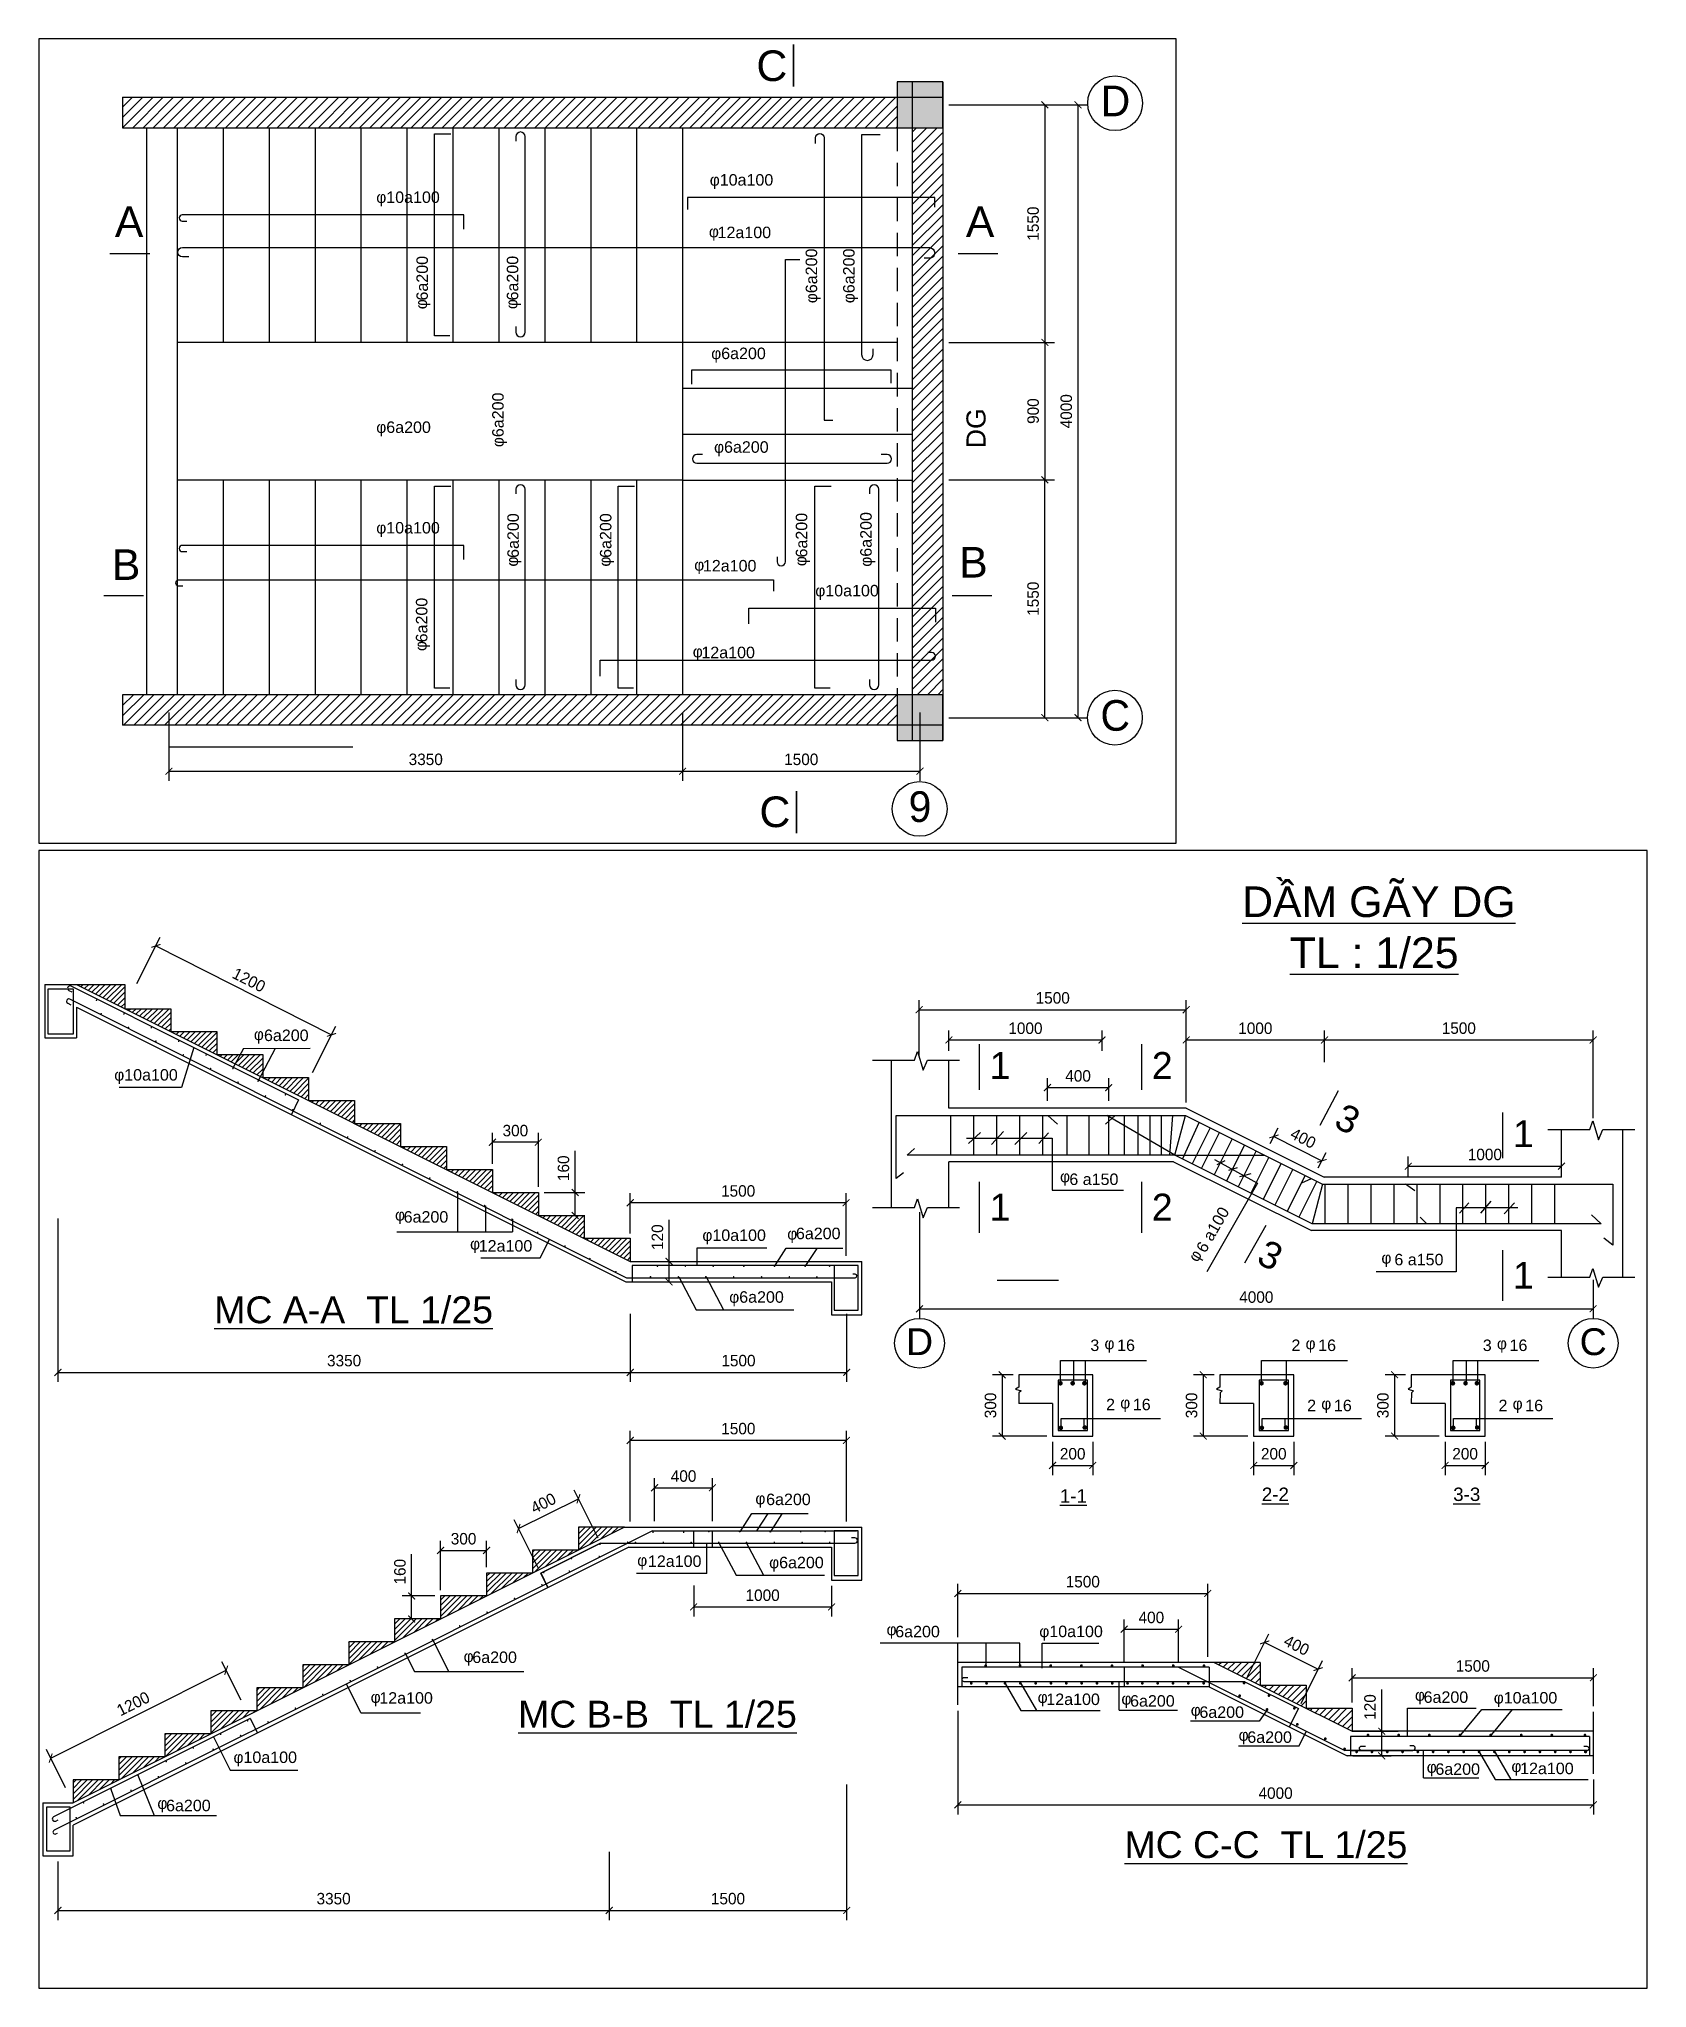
# Model space of a CAD drawing. Header units: millimetres. Extents: x -13160 to 122279, y 2205 to 75228.
# Drawn here: x 80279 to 122279, y 2205 to 53094 of the extents above; entities that cross this region are included whole.
import ezdxf
from ezdxf.enums import TextEntityAlignment as Align

# ---------------------------------------------------------------- set-up
doc = ezdxf.new("R2010")
doc.units = ezdxf.units.MM
doc.header["$LTSCALE"] = 6
doc.linetypes.add('DASHED', pattern=[19.05, 12.7, -6.35])
for name, color, linetype in [('BAO', 3, 'Continuous'), ('BAODAM', 3, 'Continuous'), ('BAOMANH', 2, 'Continuous'), ('DAI', 4, 'Continuous'), ('HATCH', 5, 'Continuous'), ('KTHUOT', 6, 'Continuous'), ('TEXT', 7, 'Continuous'), ('THEP', 1, 'Continuous')]:
    doc.layers.add(name, color=color, linetype=linetype)
doc.styles.add('TCVN', font='VHELVEN.TTF')
doc.styles.add('VH', font='VHELVEN.TTF')
doc.styles.add('VNI-HELVE', font='VHELVEN.TTF')
doc.styles.add('VNI-TIMES', font='VTIMESN.TTF')
doc.dimstyles.new('D1', dxfattribs={"dimtxt": 350, "dimasz": 180, "dimexe": 250, "dimexo": 150, "dimgap": 150, "dimtad": 1, "dimdec": 0, "dimtxsty": 'VNI-TIMES', "dimblk": 'ARCHTICK', "dimblk2": 'ARCHTICK', "dimcen": 2.5, "dimadec": 0, "dimazin": 0, "dimtfac": 1, "dimtdec": 0, "dimtmove": 0, "dimatfit": 3, "dimldrblk": 'ARCHTICK', "dimfxl": 0, "dimarcsym": 0})
pattern_1 = [(45, (39496.64, 0), (-134.70384, 134.70384), [])]
pattern_2 = [(45, (89267.39, -17462.85), (-89.80256, 89.80256), [])]
pattern_3 = [(45, (-12197.65, -3296.53), (-71.84205, 71.84205), [])]

msp = doc.modelspace()

# ---------------------------------------------------------------- texts
at = {"layer": 'TEXT', "color": 7, "linetype": 'Continuous', "style": 'VNI-HELVE'}
for s, p in [('C', (99017.3, 51995.9)), ('A', (82260.6, 47921.8)), ('A', (104487.6, 47921.8)), ('B', (82182.2, 38970.2)), ('B', (104315.3, 39032.4)), ('C', (99097.2, 32516.6))]:
    msp.add_text(s, height=800, dxfattribs=at).set_placement(p)
at = {"layer": 'TEXT', "color": 7, "linetype": 'Continuous', "style": 'VNI-TIMES'}
for s, p in [('D', (108395.1, 51476.2)), ('C', (108390.2, 35432.6)), ('9', (103289.9, 33050.8))]:
    msp.add_text(s, height=800, dxfattribs=at).set_placement(p, align=Align.MIDDLE_CENTER)
at = {"layer": 'TEXT', "color": 7, "linetype": 'Continuous', "ltscale": 20, "style": 'TCVN'}
msp.add_text('DG', height=500, rotation=90, dxfattribs=at).set_placement((105003, 42406.3))
at = {"layer": 'TEXT', "color": 7, "linetype": 'Continuous', "ltscale": 20, "style": 'VH'}
for s, p in [('D', (103279.4, 19080.4)), ('C', (120873.6, 19080.4))]:
    msp.add_text(s, height=700, dxfattribs=at).set_placement(p, align=Align.MIDDLE)
at = {"layer": 'TEXT', "color": 7, "linetype": 'Continuous', "attachment_point": 1, "style": 'VNI-TIMES'}
for s, insert, char_height, width in [('{\\fSymbol|b0|i0|c2|p18;f\\fVNI-Helve|b0|i0|c0|p2;10a100}', (97799.4, 49565.7), 300, 2163.429), ('{\\fSymbol|b0|i0|c2|p18;f\\fVNI-Helve|b0|i0|c0|p2;10a100}', (89090.1, 49113), 300, 2163.429), ('\\fSymbol|b0|i0|c2|p18;f', (97777.4, 48216.3), 300, 366.108), ('\\fVNI-Helve|b0|i0|c0|p2;12a100', (98003.4, 48193.8), 300, 741.258), ('{\\fSymbol|b0|i0|c2|p18;f\\fVNI-Helve|b0|i0|c0|p2;6a200}', (97837.7, 45036), 300, 2163.429), ('{\\fSymbol|b0|i0|c2|p18;f\\fVNI-Helve|b0|i0|c0|p2;6a200}', (89090.1, 43108.2), 300, 2163.429), ('{\\fSymbol|b0|i0|c2|p18;f\\fVNI-Helve|b0|i0|c0|p2;6a200}', (97912.1, 42590.7), 300, 2163.429), ('{\\fSymbol|b0|i0|c2|p18;f\\fVNI-Helve|b0|i0|c0|p2;10a100}', (89090.1, 40482.6), 300, 2163.429), ('\\fSymbol|b0|i0|c2|p18;f', (97394.3, 39514.3), 300, 366.108), ('\\fVNI-Helve|b0|i0|c0|p2;12a100', (97620.3, 39491.7), 300, 741.258), ('{\\fSymbol|b0|i0|c2|p18;f\\fVNI-Helve|b0|i0|c0|p2;10a100}', (100556.4, 38841.1), 300, 2163.429), ('\\fSymbol|b0|i0|c2|p18;f', (97355.1, 37250), 300, 366.108), ('\\fVNI-Helve|b0|i0|c0|p2;12a100', (97581.1, 37227.4), 300, 741.258), ('{\\fVNI-Helve|b0|i0|c0|p2; \\LDAÀM GAÕY DG\\l\\P     \\LTL : 1/25}', (111394.6, 30967.9), 800, 16583.228), ('\\fSymbol|b0|i0|c2|p18;f', (85892.1, 27256.1), 300, 366.108), ('\\fVNI-Helve|b0|i0|c0|p2;6a200', (86156.5, 27230.3), 300, 741.258), ('{\\fSymbol|b0|i0|c2|p18;f\\fVNI-Helve|b0|i0|c0|p2;10a100}', (82246.1, 26198.4), 300, 2483.065), ('\\fSymbol|b0|i0|c2|p18;f', (106948.1, 23543.8), 300, 366.108), ('\\fSymbol|b0|i0|c2|p18;f', (89578.5, 22543.6), 300, 366.108), ('\\fVNI-Helve|b0|i0|c0|p2;6a200', (89804.5, 22489.4), 300, 741.258), ('{\\fSymbol|b0|i0|c2|p18;f\\fVNI-Helve|b0|i0|c0|p2;10a100}', (97607.5, 22011.4), 300, 2483.065), ('\\fSymbol|b0|i0|c2|p18;f', (99823.5, 22048.5), 300, 366.108), ('\\fVNI-Helve|b0|i0|c0|p2;6a200', (100049.4, 22057.6), 300, 741.258), ('\\fSymbol|b0|i0|c2|p18;f', (91539.2, 21787), 300, 366.108), ('\\fVNI-Helve|b0|i0|c0|p2;12a100', (91765.2, 21732.7), 300, 741.258), ('\\fSymbol|b0|i0|c2|p18;f', (115342.1, 21421.4), 300, 366.108), ('{\\fSymbol|b0|i0|c2|p18;f\\fVNI-Helve|b0|i0|c0|p2;6a200}', (98308.2, 20397.8), 300, 2483.065), ('\\fVNI-Helve|b0|i0|c0|p2;\\LMC A-A  TL 1/25', (84856.3, 20263), 700, 16606.79), ('\\fSymbol|b0|i0|c2|p18;f', (108108.9, 19183.6), 300, 366.108), ('\\fSymbol|b0|i0|c2|p18;f', (113360.8, 19183.6), 300, 366.108), ('\\fSymbol|b0|i0|c2|p18;f', (118358.8, 19183.6), 300, 366.108), ('\\fSymbol|b0|i0|c2|p18;f', (108519.8, 17637.6), 300, 366.108), ('\\fSymbol|b0|i0|c2|p18;f', (113771.6, 17611.7), 300, 366.108), ('\\fSymbol|b0|i0|c2|p18;f', (118769.7, 17611.7), 300, 366.108), ('\\fSymbol|b0|i0|c2|p18;f', (98991, 15136.3), 300, 366.108), ('\\fVNI-Helve|b0|i0|c0|p2;6a200', (99271.5, 15113.7), 300, 741.258), ('\\fSymbol|b0|i0|c2|p18;f', (95905.6, 13522.7), 300, 366.108), ('\\fVNI-Helve|b0|i0|c0|p2;12a100', (96184.5, 13500.1), 300, 741.258), ('{\\fSymbol|b0|i0|c2|p18;f\\fVNI-Helve|b0|i0|c0|p2;6a200}', (99350.7, 13465.8), 300, 2483.065), ('\\fSymbol|b0|i0|c2|p18;f', (102417.5, 11717.3), 300, 366.108), ('\\fVNI-Helve|b0|i0|c0|p2;6a200', (102643.5, 11662.2), 300, 741.258), ('{\\fSymbol|b0|i0|c2|p18;f\\fVNI-Helve|b0|i0|c0|p2;10a100}', (106407.4, 11666.8), 300, 2163.429), ('\\fSymbol|b0|i0|c2|p18;f', (91371.3, 11014.8), 300, 366.108), ('\\fVNI-Helve|b0|i0|c0|p2;6a200', (91597.3, 10992.2), 300, 741.258), ('\\fSymbol|b0|i0|c2|p18;f', (88943.1, 9951.7), 300, 366.108), ('\\fVNI-Helve|b0|i0|c0|p2;12a100', (89169.1, 9929.1), 300, 741.258), ('\\fVNI-Helve|b0|i0|c0|p2;\\LMC B-B  TL 1/25', (92792.4, 9705.4), 700, 16212.061), ('\\fSymbol|b0|i0|c2|p18;f', (106363.9, 9949.1), 300, 366.108), ('\\fVNI-Helve|b0|i0|c0|p2;12a100', (106589.9, 9894), 300, 741.258), ('\\fSymbol|b0|i0|c2|p18;f', (108551.6, 9906.9), 300, 366.108), ('\\fVNI-Helve|b0|i0|c0|p2;6a200', (108777.6, 9851.8), 300, 741.258), ('\\fSymbol|b0|i0|c2|p18;f', (116217.8, 10005.4), 300, 366.108), ('\\fVNI-Helve|b0|i0|c0|p2;6a200', (116443.8, 9950.3), 300, 741.258), ('{\\fSymbol|b0|i0|c2|p18;f\\fVNI-Helve|b0|i0|c0|p2;10a100}', (118276.4, 9934.2), 300, 2163.429), ('\\fSymbol|b0|i0|c2|p18;f', (110361.9, 9614.1), 300, 366.108), ('\\fVNI-Helve|b0|i0|c0|p2;6a200', (110587.9, 9559), 300, 741.258), ('\\fSymbol|b0|i0|c2|p18;f', (111613.4, 8961.5), 300, 366.108), ('\\fVNI-Helve|b0|i0|c0|p2;6a200', (111839.4, 8906.4), 300, 741.258), ('{\\fSymbol|b0|i0|c2|p18;f\\fVNI-Helve|b0|i0|c0|p2;10a100}', (85360.3, 8380.3), 300, 2483.065), ('\\fSymbol|b0|i0|c2|p18;f', (116525.5, 8125.7), 300, 366.108), ('\\fVNI-Helve|b0|i0|c0|p2;6a200', (116751.5, 8070.6), 300, 741.258), ('\\fSymbol|b0|i0|c2|p18;f', (118738.3, 8144.3), 300, 366.108), ('\\fVNI-Helve|b0|i0|c0|p2;12a100', (118964.3, 8089.2), 300, 741.258), ('\\fVNI-Helve|b0|i0|c0|p2;6a200', (83598.8, 7121), 300, 741.258), ('\\fSymbol|b0|i0|c2|p18;f', (83372.8, 7180), 300, 366.108), ('\\fVNI-Helve|b0|i0|c0|p2;\\LMC C-C  TL 1/25', (108630.7, 6298.8), 700, 16212.061)]:
    msp.add_mtext(s, dxfattribs=dict(at, insert=insert, char_height=char_height, width=width))
at = {"layer": 'TEXT', "color": 7, "linetype": 'Continuous', "char_height": 300, "attachment_point": 1, "style": 'VNI-TIMES'}
for s, insert, width, rotation in [('\\fVNI-Helve|b0|i0|c0|p2;6a200', (90137.4, 46264.8), 741.258, 90), ('\\fVNI-Helve|b0|i0|c0|p2;6a200', (92497.3, 46266.9), 741.258, 90), ('{\\fSymbol|b0|i0|c2|p18;f\\fVNI-Helve|b0|i0|c0|p2;6a200}', (100303.7, 46196.2), 2163.429, 90), ('{\\fSymbol|b0|i0|c2|p18;f\\fVNI-Helve|b0|i0|c0|p2;6a200}', (101281.7, 46196.2), 2163.429, 90), ('\\fSymbol|b0|i0|c2|p18;f', (90114.8, 46038.8), 366.108, 90), ('\\fSymbol|b0|i0|c2|p18;f', (92474.7, 46040.9), 366.108, 90), ('{\\fSymbol|b0|i0|c2|p18;f\\fVNI-Helve|b0|i0|c0|p2;6a200}', (92116.5, 42437.6), 2163.429, 90), ('{\\fSymbol|b0|i0|c2|p18;f\\fVNI-Helve|b0|i0|c0|p2;6a200}', (101729.1, 39316.4), 2163.429, 90), ('\\fVNI-Helve|b0|i0|c0|p2;6a200', (92512.2, 39545.1), 741.258, 90), ('\\fVNI-Helve|b0|i0|c0|p2;6a200', (94930.7, 39545.1), 741.258, 90), ('\\fVNI-Helve|b0|i0|c0|p2;6a200', (100045.9, 39556), 741.258, 90), ('\\fSymbol|b0|i0|c2|p18;f', (92489.6, 39319.1), 366.108, 90), ('\\fSymbol|b0|i0|c2|p18;f', (94908.1, 39319.1), 366.108, 90), ('\\fSymbol|b0|i0|c2|p18;f', (100023.3, 39330), 366.108, 90), ('\\fVNI-Helve|b0|i0|c0|p2;6a200', (90124, 37340.1), 741.258, 90), ('\\fSymbol|b0|i0|c2|p18;f', (90101.4, 37114.1), 366.108, 90), ('\\fSymbol|b0|i0|c2|p18;f', (110278.4, 21288.5), 366.108, 59.72146)]:
    msp.add_mtext(s, dxfattribs=dict(at, insert=insert, width=width, rotation=rotation))
at = {"layer": 'TEXT', "color": 7, "linetype": 'Continuous', "ltscale": 4, "attachment_point": 1, "style": 'VNI-TIMES'}
for s, insert, char_height, width in [('{\\fVNI-Helve|b0|i0|c0|p2;1}', (105108.7, 26642.8), 700, 2133.881), ('{\\fVNI-Helve|b0|i0|c0|p2;2}', (109345.5, 26642.8), 700, 2133.881), ('{\\fVNI-Helve|b0|i0|c0|p2;1}', (118776, 24861.1), 700, 2133.881), ('\\fVNI-Helve|b0|i0|c0|p2;  6 a150', (106958.1, 23472), 300, 1700.671), ('{\\fVNI-Helve|b0|i0|c0|p2;1}', (105108.7, 22945), 700, 2133.881), ('{\\fVNI-Helve|b0|i0|c0|p2;2}', (109345.5, 22945), 700, 2133.881), ('\\fVNI-Helve|b0|i0|c0|p2;6 a150', (115680.9, 21374.9), 300, 1700.671), ('{\\fVNI-Helve|b0|i0|c0|p2;1}', (118776, 21163.4), 700, 2133.881), ('\\fVNI-Helve|b0|i0|c0|p2;3    16', (107739.7, 19137), 300, 1700.671), ('\\fVNI-Helve|b0|i0|c0|p2;2    16', (112991.5, 19137), 300, 1700.671), ('\\fVNI-Helve|b0|i0|c0|p2;3    16', (117989.6, 19137), 300, 1700.671), ('\\fVNI-Helve|b0|i0|c0|p2;2    16', (108150.5, 17591), 300, 1700.671), ('{\\fVNI-Helve|b0|i0|c0|p2;2    16}', (113402.4, 17565.1), 300, 1700.671), ('{\\fVNI-Helve|b0|i0|c0|p2;2    16}', (118400.4, 17565.1), 300, 1700.671), ('{\\fVNI-Helve|b0|i0|c0|p2;\\L2-2}', (112219.2, 15271.6), 350, 2133.881), ('{\\fVNI-Helve|b0|i0|c0|p2;\\L3-3}', (117217.3, 15271.6), 350, 2133.881), ('{\\fVNI-Helve|b0|i0|c0|p2;\\L1-1}', (106943.5, 15228.8), 350, 2133.881)]:
    msp.add_mtext(s, dxfattribs=dict(at, insert=insert, char_height=char_height, width=width))
for s, insert, char_height, width, rotation in [('{\\fVNI-Helve|b0|i0|c0|p2;3}', (114370.7, 25331.3), 700, 2133.881, 334), ('\\fVNI-Helve|b0|i0|c0|p2;   6 a100', (110309.4, 21224), 300, 1700.671, 60), ('{\\fVNI-Helve|b0|i0|c0|p2;3}', (112351.3, 21775.3), 700, 2133.881, 334)]:
    msp.add_mtext(s, dxfattribs=dict(at, insert=insert, char_height=char_height, width=width, rotation=rotation))

# ---------------------------------------------------------------- blocks, each defined once
blk = doc.blocks.new('_ArchTick')
at = {"layer": 'BAOMANH', "color": 0, "const_width": 0.15}
blk.add_lwpolyline([(-0.5, -0.5), (0.5, 0.5)], dxfattribs=at)
blk = doc.blocks.new('*D108')
at = {"layer": 'DEFPOINTS', "color": 0, "linetype": 'Continuous', "ltscale": 4}
for p in [(103890, 41583), (106551, 41583), (103890, 35374)]:
    blk.add_point(p, dxfattribs=at)
at = {"layer": 'KTHUOT', "color": 0, "linetype": 'Continuous', "lineweight": -2, "ltscale": 4}
for p, q in [((104040, 41583), (106801, 41583)), ((106551, 35374), (106551, 41583)), ((104040, 35374), (106801, 35374))]:
    blk.add_line(p, q, dxfattribs=at)
at = {"layer": 'KTHUOT', "color": 0, "linetype": 'Continuous', "lineweight": -2, "ltscale": 4, "xscale": 180, "yscale": 180, "zscale": 180}
for p, rotation in [((106551, 41583), 90), ((106551, 35374), 270)]:
    blk.add_blockref('_ArchTick', p, dxfattribs=dict(at, rotation=rotation))
at = {"layer": 'KTHUOT', "color": 0, "linetype": 'Continuous', "ltscale": 4, "insert": (106245, 38479), "char_height": 300, "attachment_point": 5, "rotation": 90, "style": 'VNI-TIMES'}
blk.add_mtext('1550', dxfattribs=at)
blk = doc.blocks.new('*D106')
at = {"layer": 'DEFPOINTS', "color": 0, "linetype": 'Continuous', "ltscale": 4}
for p in [(104040, 51374), (104040, 35374), (107416, 35374)]:
    blk.add_point(p, dxfattribs=at)
at = {"layer": 'KTHUOT', "color": 0, "linetype": 'Continuous', "lineweight": -2, "ltscale": 4}
for p, q in [((104190, 51374), (107666, 51374)), ((107416, 51374), (107416, 35374)), ((104190, 35374), (107666, 35374))]:
    blk.add_line(p, q, dxfattribs=at)
at = {"layer": 'KTHUOT', "color": 0, "linetype": 'Continuous', "lineweight": -2, "ltscale": 4, "xscale": 180, "yscale": 180, "zscale": 180}
for p, rotation in [((107416, 51374), 90), ((107416, 35374), 270)]:
    blk.add_blockref('_ArchTick', p, dxfattribs=dict(at, rotation=rotation))
at = {"layer": 'KTHUOT', "color": 0, "linetype": 'Continuous', "ltscale": 4, "insert": (107112, 43374), "char_height": 300, "attachment_point": 5, "rotation": 90, "style": 'VNI-TIMES'}
blk.add_mtext('4000', dxfattribs=at)
blk = doc.blocks.new('*D104')
at = {"layer": 'DEFPOINTS', "color": 0, "linetype": 'Continuous', "ltscale": 4}
for p in [(83674, 35656), (97089, 35656), (97089, 33977)]:
    blk.add_point(p, dxfattribs=at)
at = {"layer": 'KTHUOT', "color": 0, "linetype": 'Continuous', "lineweight": -2, "ltscale": 4}
for p, q in [((83674, 35506), (83674, 33727)), ((97089, 35506), (97089, 33727)), ((83674, 33977), (97089, 33977))]:
    blk.add_line(p, q, dxfattribs=at)
at = {"layer": 'KTHUOT', "color": 0, "linetype": 'Continuous', "lineweight": -2, "ltscale": 4, "xscale": 180, "yscale": 180, "zscale": 180, "rotation": 180}
blk.add_blockref('_ArchTick', (83674, 33977), dxfattribs=at)
at = {"layer": 'KTHUOT', "color": 0, "linetype": 'Continuous', "lineweight": -2, "ltscale": 4, "xscale": 180, "yscale": 180, "zscale": 180}
blk.add_blockref('_ArchTick', (97089, 33977), dxfattribs=at)
at = {"layer": 'KTHUOT', "color": 0, "linetype": 'Continuous', "ltscale": 4, "insert": (90381, 34284), "char_height": 300, "attachment_point": 5, "style": 'VNI-TIMES'}
blk.add_mtext('3350', dxfattribs=at)
blk = doc.blocks.new('*D105')
at = {"layer": 'DEFPOINTS', "color": 0, "linetype": 'Continuous', "ltscale": 4}
for p in [(103290, 35659), (97089, 35506), (103290, 33977)]:
    blk.add_point(p, dxfattribs=at)
at = {"layer": 'KTHUOT', "color": 0, "linetype": 'Continuous', "lineweight": -2, "ltscale": 4}
for p, q in [((97089, 35356), (97089, 33727)), ((103290, 35509), (103290, 33727)), ((97089, 33977), (103290, 33977))]:
    blk.add_line(p, q, dxfattribs=at)
at = {"layer": 'KTHUOT', "color": 0, "linetype": 'Continuous', "lineweight": -2, "ltscale": 4, "xscale": 180, "yscale": 180, "zscale": 180, "rotation": 180}
blk.add_blockref('_ArchTick', (97089, 33977), dxfattribs=at)
at = {"layer": 'KTHUOT', "color": 0, "linetype": 'Continuous', "lineweight": -2, "ltscale": 4, "xscale": 180, "yscale": 180, "zscale": 180}
blk.add_blockref('_ArchTick', (103290, 33977), dxfattribs=at)
at = {"layer": 'KTHUOT', "color": 0, "linetype": 'Continuous', "ltscale": 4, "insert": (100189, 34284), "char_height": 300, "attachment_point": 5, "style": 'VNI-TIMES'}
blk.add_mtext('1500', dxfattribs=at)
blk = doc.blocks.new('*D109')
at = {"layer": 'DEFPOINTS', "color": 0, "linetype": 'Continuous', "ltscale": 4}
for p in [(104040, 45172), (104040, 41583), (106551, 41583)]:
    blk.add_point(p, dxfattribs=at)
at = {"layer": 'KTHUOT', "color": 0, "linetype": 'Continuous', "lineweight": -2, "ltscale": 4}
for p, q in [((104190, 45172), (106801, 45172)), ((106551, 45172), (106551, 41583)), ((104190, 41583), (106801, 41583))]:
    blk.add_line(p, q, dxfattribs=at)
at = {"layer": 'KTHUOT', "color": 0, "linetype": 'Continuous', "lineweight": -2, "ltscale": 4, "xscale": 180, "yscale": 180, "zscale": 180}
for p, rotation in [((106551, 45172), 90), ((106551, 41583), 270)]:
    blk.add_blockref('_ArchTick', p, dxfattribs=dict(at, rotation=rotation))
at = {"layer": 'KTHUOT', "color": 0, "linetype": 'Continuous', "ltscale": 4, "insert": (106246, 43378), "char_height": 300, "attachment_point": 5, "rotation": 90, "style": 'VNI-TIMES'}
blk.add_mtext('900', dxfattribs=at)
blk = doc.blocks.new('*D107')
at = {"layer": 'DEFPOINTS', "color": 0, "linetype": 'Continuous', "ltscale": 4}
for p in [(103890, 51374), (103890, 45172), (106551, 45172)]:
    blk.add_point(p, dxfattribs=at)
at = {"layer": 'KTHUOT', "color": 0, "linetype": 'Continuous', "lineweight": -2, "ltscale": 4}
for p, q in [((104040, 51374), (106801, 51374)), ((106551, 51374), (106551, 45172)), ((104040, 45172), (106801, 45172))]:
    blk.add_line(p, q, dxfattribs=at)
at = {"layer": 'KTHUOT', "color": 0, "linetype": 'Continuous', "lineweight": -2, "ltscale": 4, "xscale": 180, "yscale": 180, "zscale": 180}
for p, rotation in [((106551, 51374), 90), ((106551, 45172), 270)]:
    blk.add_blockref('_ArchTick', p, dxfattribs=dict(at, rotation=rotation))
at = {"layer": 'KTHUOT', "color": 0, "linetype": 'Continuous', "ltscale": 4, "insert": (106245, 48273), "char_height": 300, "attachment_point": 5, "rotation": 90, "style": 'VNI-TIMES'}
blk.add_mtext('1550', dxfattribs=at)
blk = doc.blocks.new('*D114')
at = {"layer": 'DEFPOINTS', "color": 0, "linetype": 'Continuous', "ltscale": 4}
for p in [(95722, 22709), (95722, 21760), (101360, 21175)]:
    blk.add_point(p, dxfattribs=at)
at = {"layer": 'KTHUOT', "color": 0, "linetype": 'Continuous', "lineweight": -2, "ltscale": 4}
for p, q in [((95722, 21910), (95722, 22959)), ((101360, 21325), (101360, 22959)), ((101360, 22709), (95722, 22709))]:
    blk.add_line(p, q, dxfattribs=at)
at = {"layer": 'KTHUOT', "color": 0, "linetype": 'Continuous', "lineweight": -2, "ltscale": 4, "xscale": 180, "yscale": 180, "zscale": 180, "rotation": 180}
blk.add_blockref('_ArchTick', (95722, 22709), dxfattribs=at)
at = {"layer": 'KTHUOT', "color": 0, "linetype": 'Continuous', "lineweight": -2, "ltscale": 4, "xscale": 180, "yscale": 180, "zscale": 180}
blk.add_blockref('_ArchTick', (101360, 22709), dxfattribs=at)
at = {"layer": 'KTHUOT', "color": 0, "linetype": 'Continuous', "ltscale": 4, "insert": (98541, 23015), "char_height": 300, "attachment_point": 5, "style": 'VNI-TIMES'}
blk.add_mtext('1500', dxfattribs=at)
blk = doc.blocks.new('*D113')
at = {"layer": 'DEFPOINTS', "color": 0, "linetype": 'Continuous', "ltscale": 4}
for p in [(95722, 21176), (96737, 21176), (95609, 20641)]:
    blk.add_point(p, dxfattribs=at)
at = {"layer": 'KTHUOT', "color": 0, "linetype": 'Continuous', "lineweight": -2, "ltscale": 4}
for p, q in [((96737, 21176), (96737, 22264)), ((95872, 21176), (96987, 21176)), ((96737, 20641), (96737, 21176)), ((95759, 20641), (96987, 20641))]:
    blk.add_line(p, q, dxfattribs=at)
at = {"layer": 'KTHUOT', "color": 0, "linetype": 'Continuous', "lineweight": -2, "ltscale": 4, "xscale": 180, "yscale": 180, "zscale": 180}
for p, rotation in [((96737, 21176), 90), ((96737, 20641), 270)]:
    blk.add_blockref('_ArchTick', p, dxfattribs=dict(at, rotation=rotation))
at = {"layer": 'KTHUOT', "color": 0, "linetype": 'Continuous', "ltscale": 4, "insert": (96433, 21810), "char_height": 300, "attachment_point": 5, "rotation": 90, "style": 'VNI-TIMES'}
blk.add_mtext('120', dxfattribs=at)
blk = doc.blocks.new('*D110')
at = {"layer": 'DEFPOINTS', "color": 0, "linetype": 'Continuous', "ltscale": 4}
for p in [(92122, 24288), (92122, 23576), (93322, 22976)]:
    blk.add_point(p, dxfattribs=at)
at = {"layer": 'KTHUOT', "color": 0, "linetype": 'Continuous', "lineweight": -2, "ltscale": 4}
for p, q in [((92122, 23726), (92122, 24538)), ((93322, 23126), (93322, 24538)), ((93322, 24288), (92122, 24288))]:
    blk.add_line(p, q, dxfattribs=at)
at = {"layer": 'KTHUOT', "color": 0, "linetype": 'Continuous', "lineweight": -2, "ltscale": 4, "xscale": 180, "yscale": 180, "zscale": 180, "rotation": 180}
blk.add_blockref('_ArchTick', (92122, 24288), dxfattribs=at)
at = {"layer": 'KTHUOT', "color": 0, "linetype": 'Continuous', "lineweight": -2, "ltscale": 4, "xscale": 180, "yscale": 180, "zscale": 180}
blk.add_blockref('_ArchTick', (93322, 24288), dxfattribs=at)
at = {"layer": 'KTHUOT', "color": 0, "linetype": 'Continuous', "ltscale": 4, "insert": (92722, 24591), "char_height": 300, "attachment_point": 5, "style": 'VNI-TIMES'}
blk.add_mtext('300', dxfattribs=at)
blk = doc.blocks.new('*D111')
at = {"layer": 'DEFPOINTS', "color": 0, "linetype": 'Continuous', "ltscale": 4}
for p in [(93322, 22976), (94284, 22976), (93322, 22376)]:
    blk.add_point(p, dxfattribs=at)
at = {"layer": 'KTHUOT', "color": 0, "linetype": 'Continuous', "lineweight": -2, "ltscale": 4}
for p, q in [((94284, 22976), (94284, 24063)), ((93472, 22976), (94534, 22976)), ((94284, 22376), (94284, 22976)), ((93472, 22376), (94534, 22376))]:
    blk.add_line(p, q, dxfattribs=at)
at = {"layer": 'KTHUOT', "color": 0, "linetype": 'Continuous', "lineweight": -2, "ltscale": 4, "xscale": 180, "yscale": 180, "zscale": 180}
for p, rotation in [((94284, 22976), 90), ((94284, 22376), 270)]:
    blk.add_blockref('_ArchTick', p, dxfattribs=dict(at, rotation=rotation))
at = {"layer": 'KTHUOT', "color": 0, "linetype": 'Continuous', "ltscale": 4, "insert": (93979, 23609), "char_height": 300, "attachment_point": 5, "rotation": 90, "style": 'VNI-TIMES'}
blk.add_mtext('160', dxfattribs=at)
blk = doc.blocks.new('*D112')
at = {"layer": 'DEFPOINTS', "color": 0, "linetype": 'Continuous', "ltscale": 4}
for p in [(82770, 28302), (87919, 27092), (87354, 25978)]:
    blk.add_point(p, dxfattribs=at)
at = {"layer": 'KTHUOT', "color": 0, "linetype": 'Continuous', "lineweight": -2, "ltscale": 4}
for p, q in [((82838, 28436), (83447, 29639)), ((83334, 29416), (87919, 27092)), ((87422, 26112), (88032, 27315))]:
    blk.add_line(p, q, dxfattribs=at)
at = {"layer": 'KTHUOT', "color": 0, "linetype": 'Continuous', "lineweight": -2, "ltscale": 4, "xscale": 180, "yscale": 180, "zscale": 180}
for p, rotation in [((83334, 29416), 153.1159160883635), ((87919, 27092), 333.1159160883635)]:
    blk.add_blockref('_ArchTick', p, dxfattribs=dict(at, rotation=rotation))
at = {"layer": 'KTHUOT', "color": 0, "linetype": 'Continuous', "ltscale": 4, "insert": (85764, 28524), "char_height": 300, "attachment_point": 5, "rotation": 333.1159, "style": 'VNI-TIMES'}
blk.add_mtext('1200', dxfattribs=at)
blk = doc.blocks.new('*D120')
at = {"layer": 'DEFPOINTS', "color": 0, "linetype": 'Continuous', "ltscale": 4}
for p in [(95722, 16504), (95722, 14235), (101370, 14235)]:
    blk.add_point(p, dxfattribs=at)
at = {"layer": 'KTHUOT', "color": 0, "linetype": 'Continuous', "lineweight": -2, "ltscale": 4}
for p, q in [((95722, 14385), (95722, 16754)), ((101370, 16504), (95722, 16504)), ((101370, 14385), (101370, 16754))]:
    blk.add_line(p, q, dxfattribs=at)
at = {"layer": 'KTHUOT', "color": 0, "linetype": 'Continuous', "lineweight": -2, "ltscale": 4, "xscale": 180, "yscale": 180, "zscale": 180, "rotation": 180}
blk.add_blockref('_ArchTick', (95722, 16504), dxfattribs=at)
at = {"layer": 'KTHUOT', "color": 0, "linetype": 'Continuous', "lineweight": -2, "ltscale": 4, "xscale": 180, "yscale": 180, "zscale": 180}
blk.add_blockref('_ArchTick', (101370, 16504), dxfattribs=at)
at = {"layer": 'KTHUOT', "color": 0, "linetype": 'Continuous', "ltscale": 4, "insert": (98546, 16810), "char_height": 300, "attachment_point": 5, "style": 'VNI-TIMES'}
blk.add_mtext('1500', dxfattribs=at)
blk = doc.blocks.new('*D117')
at = {"layer": 'DEFPOINTS', "color": 0, "linetype": 'Continuous', "ltscale": 4}
for p in [(94370, 14981), (94948, 13820), (93383, 13041)]:
    blk.add_point(p, dxfattribs=at)
at = {"layer": 'KTHUOT', "color": 0, "linetype": 'Continuous', "lineweight": -2, "ltscale": 4}
for p, q in [((92805, 14203), (94370, 14981)), ((94881, 13954), (94258, 15205)), ((93317, 13175), (92694, 14426))]:
    blk.add_line(p, q, dxfattribs=at)
at = {"layer": 'KTHUOT', "color": 0, "linetype": 'Continuous', "lineweight": -2, "ltscale": 4, "xscale": 180, "yscale": 180, "zscale": 180}
for p, rotation in [((94370, 14981), 26.46610344392658), ((92805, 14203), 206.4661034439266)]:
    blk.add_blockref('_ArchTick', p, dxfattribs=dict(at, rotation=rotation))
at = {"layer": 'KTHUOT', "color": 0, "linetype": 'Continuous', "ltscale": 4, "insert": (93452, 14864), "char_height": 300, "attachment_point": 5, "rotation": 26.4661, "style": 'VNI-TIMES'}
blk.add_mtext('400', dxfattribs=at)
blk = doc.blocks.new('*D119')
at = {"layer": 'DEFPOINTS', "color": 0, "linetype": 'Continuous', "ltscale": 4}
for p in [(90013, 12441), (90769, 12441), (90769, 11841)]:
    blk.add_point(p, dxfattribs=at)
at = {"layer": 'KTHUOT', "color": 0, "linetype": 'Continuous', "lineweight": -2, "ltscale": 4}
for p, q in [((90013, 12441), (90013, 13529)), ((90619, 12441), (89763, 12441)), ((90013, 11841), (90013, 12441)), ((90619, 11841), (89763, 11841))]:
    blk.add_line(p, q, dxfattribs=at)
at = {"layer": 'KTHUOT', "color": 0, "linetype": 'Continuous', "lineweight": -2, "ltscale": 4, "xscale": 180, "yscale": 180, "zscale": 180}
for p, rotation in [((90013, 12441), 90), ((90013, 11841), 270)]:
    blk.add_blockref('_ArchTick', p, dxfattribs=dict(at, rotation=rotation))
at = {"layer": 'KTHUOT', "color": 0, "linetype": 'Continuous', "ltscale": 4, "insert": (89708, 13075), "char_height": 300, "attachment_point": 5, "rotation": 90, "style": 'VNI-TIMES'}
blk.add_mtext('160', dxfattribs=at)
blk = doc.blocks.new('*D118')
at = {"layer": 'DEFPOINTS', "color": 0, "linetype": 'Continuous', "ltscale": 4}
for p in [(91969, 13631), (91969, 13041), (90769, 12441)]:
    blk.add_point(p, dxfattribs=at)
at = {"layer": 'KTHUOT', "color": 0, "linetype": 'Continuous', "lineweight": -2, "ltscale": 4}
for p, q in [((90769, 12591), (90769, 13881)), ((91969, 13191), (91969, 13881)), ((90769, 13631), (91969, 13631))]:
    blk.add_line(p, q, dxfattribs=at)
at = {"layer": 'KTHUOT', "color": 0, "linetype": 'Continuous', "lineweight": -2, "ltscale": 4, "xscale": 180, "yscale": 180, "zscale": 180, "rotation": 180}
blk.add_blockref('_ArchTick', (90769, 13631), dxfattribs=at)
at = {"layer": 'KTHUOT', "color": 0, "linetype": 'Continuous', "lineweight": -2, "ltscale": 4, "xscale": 180, "yscale": 180, "zscale": 180}
blk.add_blockref('_ArchTick', (91969, 13631), dxfattribs=at)
at = {"layer": 'KTHUOT', "color": 0, "linetype": 'Continuous', "ltscale": 4, "insert": (91369, 13934), "char_height": 300, "attachment_point": 5, "style": 'VNI-TIMES'}
blk.add_mtext('300', dxfattribs=at)
blk = doc.blocks.new('*D122')
at = {"layer": 'DEFPOINTS', "color": 0, "linetype": 'Continuous', "ltscale": 4}
for p in [(97871, 15267), (96359, 14248), (97871, 14248)]:
    blk.add_point(p, dxfattribs=at)
at = {"layer": 'KTHUOT', "color": 0, "linetype": 'Continuous', "lineweight": -2, "ltscale": 4}
for p, q in [((96359, 14398), (96359, 15517)), ((96359, 15267), (97871, 15267)), ((97871, 14398), (97871, 15517))]:
    blk.add_line(p, q, dxfattribs=at)
at = {"layer": 'KTHUOT', "color": 0, "linetype": 'Continuous', "lineweight": -2, "ltscale": 4, "xscale": 180, "yscale": 180, "zscale": 180, "rotation": 180}
blk.add_blockref('_ArchTick', (96359, 15267), dxfattribs=at)
at = {"layer": 'KTHUOT', "color": 0, "linetype": 'Continuous', "lineweight": -2, "ltscale": 4, "xscale": 180, "yscale": 180, "zscale": 180}
blk.add_blockref('_ArchTick', (97871, 15267), dxfattribs=at)
at = {"layer": 'KTHUOT', "color": 0, "linetype": 'Continuous', "ltscale": 4, "insert": (97115, 15571), "char_height": 300, "attachment_point": 5, "style": 'VNI-TIMES'}
blk.add_mtext('400', dxfattribs=at)
blk = doc.blocks.new('*D121')
at = {"layer": 'DEFPOINTS', "color": 0, "linetype": 'Continuous', "ltscale": 4}
for p in [(97379, 12865), (100982, 12855), (100982, 12156)]:
    blk.add_point(p, dxfattribs=at)
at = {"layer": 'KTHUOT', "color": 0, "linetype": 'Continuous', "lineweight": -2, "ltscale": 4}
for p, q in [((97379, 12715), (97379, 11906)), ((100982, 12705), (100982, 11906)), ((97379, 12156), (100982, 12156))]:
    blk.add_line(p, q, dxfattribs=at)
at = {"layer": 'KTHUOT', "color": 0, "linetype": 'Continuous', "lineweight": -2, "ltscale": 4, "xscale": 180, "yscale": 180, "zscale": 180, "rotation": 180}
blk.add_blockref('_ArchTick', (97379, 12156), dxfattribs=at)
at = {"layer": 'KTHUOT', "color": 0, "linetype": 'Continuous', "lineweight": -2, "ltscale": 4, "xscale": 180, "yscale": 180, "zscale": 180}
blk.add_blockref('_ArchTick', (100982, 12156), dxfattribs=at)
at = {"layer": 'KTHUOT', "color": 0, "linetype": 'Continuous', "ltscale": 4, "insert": (99180, 12459), "char_height": 300, "attachment_point": 5, "style": 'VNI-TIMES'}
blk.add_mtext('1000', dxfattribs=at)
blk = doc.blocks.new('*D123')
at = {"layer": 'DEFPOINTS', "color": 0, "linetype": 'Continuous', "ltscale": 4}
for p in [(85169, 10502), (85626, 9589), (81041, 7297)]:
    blk.add_point(p, dxfattribs=at)
at = {"layer": 'KTHUOT', "color": 0, "linetype": 'Continuous', "lineweight": -2, "ltscale": 4}
for p, q in [((85559, 9723), (85058, 10726)), ((80585, 8210), (85169, 10502)), ((80974, 7431), (80473, 8433))]:
    blk.add_line(p, q, dxfattribs=at)
at = {"layer": 'KTHUOT', "color": 0, "linetype": 'Continuous', "lineweight": -2, "ltscale": 4, "xscale": 180, "yscale": 180, "zscale": 180}
for p, rotation in [((85169, 10502), 26.56505117707803), ((80585, 8210), 206.565051177078)]:
    blk.add_blockref('_ArchTick', p, dxfattribs=dict(at, rotation=rotation))
at = {"layer": 'KTHUOT', "color": 0, "linetype": 'Continuous', "ltscale": 4, "insert": (82741, 9628), "char_height": 300, "attachment_point": 5, "rotation": 26.5651, "style": 'VNI-TIMES'}
blk.add_mtext('1200', dxfattribs=at)
blk = doc.blocks.new('*D124')
at = {"layer": 'DEFPOINTS', "color": 0, "linetype": 'Continuous', "ltscale": 4}
for p in [(101375, 7669), (95174, 5759), (101375, 4231)]:
    blk.add_point(p, dxfattribs=at)
at = {"layer": 'KTHUOT', "color": 0, "linetype": 'Continuous', "lineweight": -2, "ltscale": 4}
for p, q in [((101375, 7519), (101375, 3981)), ((95174, 5609), (95174, 3981)), ((95174, 4231), (101375, 4231))]:
    blk.add_line(p, q, dxfattribs=at)
at = {"layer": 'KTHUOT', "color": 0, "linetype": 'Continuous', "lineweight": -2, "ltscale": 4, "xscale": 180, "yscale": 180, "zscale": 180, "rotation": 180}
blk.add_blockref('_ArchTick', (95174, 4231), dxfattribs=at)
at = {"layer": 'KTHUOT', "color": 0, "linetype": 'Continuous', "lineweight": -2, "ltscale": 4, "xscale": 180, "yscale": 180, "zscale": 180}
blk.add_blockref('_ArchTick', (101375, 4231), dxfattribs=at)
at = {"layer": 'KTHUOT', "color": 0, "linetype": 'Continuous', "ltscale": 4, "insert": (98275, 4537), "char_height": 300, "attachment_point": 5, "style": 'VNI-TIMES'}
blk.add_mtext('1500', dxfattribs=at)
blk = doc.blocks.new('*D125')
at = {"layer": 'DEFPOINTS', "color": 0, "linetype": 'Continuous', "ltscale": 4}
for p in [(80775, 5655), (95174, 5909), (95174, 4231)]:
    blk.add_point(p, dxfattribs=at)
at = {"layer": 'KTHUOT', "color": 0, "linetype": 'Continuous', "lineweight": -2, "ltscale": 4}
for p, q in [((95174, 5759), (95174, 3981)), ((80775, 5505), (80775, 3981)), ((80775, 4231), (95174, 4231))]:
    blk.add_line(p, q, dxfattribs=at)
at = {"layer": 'KTHUOT', "color": 0, "linetype": 'Continuous', "lineweight": -2, "ltscale": 4, "xscale": 180, "yscale": 180, "zscale": 180, "rotation": 180}
blk.add_blockref('_ArchTick', (80775, 4231), dxfattribs=at)
at = {"layer": 'KTHUOT', "color": 0, "linetype": 'Continuous', "lineweight": -2, "ltscale": 4, "xscale": 180, "yscale": 180, "zscale": 180}
blk.add_blockref('_ArchTick', (95174, 4231), dxfattribs=at)
at = {"layer": 'KTHUOT', "color": 0, "linetype": 'Continuous', "ltscale": 4, "insert": (87975, 4537), "char_height": 300, "attachment_point": 5, "style": 'VNI-TIMES'}
blk.add_mtext('3350', dxfattribs=at)
blk = doc.blocks.new('*D131')
at = {"layer": 'DEFPOINTS', "color": 0, "linetype": 'Continuous', "ltscale": 4}
for p in [(110806, 12507), (104278, 11212), (110806, 10699)]:
    blk.add_point(p, dxfattribs=at)
at = {"layer": 'KTHUOT', "color": 0, "linetype": 'Continuous', "lineweight": -2, "ltscale": 4}
for p, q in [((104278, 11362), (104278, 12757)), ((110806, 10849), (110806, 12757)), ((104278, 12507), (110806, 12507))]:
    blk.add_line(p, q, dxfattribs=at)
at = {"layer": 'KTHUOT', "color": 0, "linetype": 'Continuous', "lineweight": -2, "ltscale": 4, "xscale": 180, "yscale": 180, "zscale": 180, "rotation": 180}
blk.add_blockref('_ArchTick', (104278, 12507), dxfattribs=at)
at = {"layer": 'KTHUOT', "color": 0, "linetype": 'Continuous', "lineweight": -2, "ltscale": 4, "xscale": 180, "yscale": 180, "zscale": 180}
blk.add_blockref('_ArchTick', (110806, 12507), dxfattribs=at)
at = {"layer": 'KTHUOT', "color": 0, "linetype": 'Continuous', "ltscale": 4, "insert": (107542, 12813), "char_height": 300, "attachment_point": 5, "style": 'VNI-TIMES'}
blk.add_mtext('1500', dxfattribs=at)
blk = doc.blocks.new('*D130')
at = {"layer": 'DEFPOINTS', "color": 0, "linetype": 'Continuous', "ltscale": 4}
for p in [(114578, 8909), (115349, 8909), (114445, 8269)]:
    blk.add_point(p, dxfattribs=at)
at = {"layer": 'KTHUOT', "color": 0, "linetype": 'Continuous', "lineweight": -2, "ltscale": 4}
for p, q in [((115349, 8909), (115349, 9996)), ((114728, 8909), (115599, 8909)), ((115349, 8269), (115349, 8909)), ((114595, 8269), (115599, 8269))]:
    blk.add_line(p, q, dxfattribs=at)
at = {"layer": 'KTHUOT', "color": 0, "linetype": 'Continuous', "lineweight": -2, "ltscale": 4, "xscale": 180, "yscale": 180, "zscale": 180}
for p, rotation in [((115349, 8909), 90), ((115349, 8269), 270)]:
    blk.add_blockref('_ArchTick', p, dxfattribs=dict(at, rotation=rotation))
at = {"layer": 'KTHUOT', "color": 0, "linetype": 'Continuous', "ltscale": 4, "insert": (115045, 9542), "char_height": 300, "attachment_point": 5, "rotation": 90, "style": 'VNI-TIMES'}
blk.add_mtext('120', dxfattribs=at)
blk = doc.blocks.new('*D129')
at = {"layer": 'DEFPOINTS', "color": 0, "linetype": 'Continuous', "ltscale": 4}
for p in [(120878, 10305), (114578, 9509), (120878, 9412)]:
    blk.add_point(p, dxfattribs=at)
at = {"layer": 'KTHUOT', "color": 0, "linetype": 'Continuous', "lineweight": -2, "ltscale": 4}
for p, q in [((114578, 9659), (114578, 10555)), ((114578, 10305), (120878, 10305)), ((120878, 9562), (120878, 10555))]:
    blk.add_line(p, q, dxfattribs=at)
at = {"layer": 'KTHUOT', "color": 0, "linetype": 'Continuous', "lineweight": -2, "ltscale": 4, "xscale": 180, "yscale": 180, "zscale": 180, "rotation": 180}
blk.add_blockref('_ArchTick', (114578, 10305), dxfattribs=at)
at = {"layer": 'KTHUOT', "color": 0, "linetype": 'Continuous', "lineweight": -2, "ltscale": 4, "xscale": 180, "yscale": 180, "zscale": 180}
blk.add_blockref('_ArchTick', (120878, 10305), dxfattribs=at)
at = {"layer": 'KTHUOT', "color": 0, "linetype": 'Continuous', "ltscale": 4, "insert": (117728, 10612), "char_height": 300, "attachment_point": 5, "style": 'VNI-TIMES'}
blk.add_mtext('1500', dxfattribs=at)
blk = doc.blocks.new('*D128')
at = {"layer": 'DEFPOINTS', "color": 0, "linetype": 'Continuous', "ltscale": 4}
for p in [(104278, 9596), (120878, 7796), (120878, 6988)]:
    blk.add_point(p, dxfattribs=at)
at = {"layer": 'KTHUOT', "color": 0, "linetype": 'Continuous', "lineweight": -2, "ltscale": 4}
for p, q in [((104278, 9446), (104278, 6738)), ((120878, 7646), (120878, 6738)), ((104278, 6988), (120878, 6988))]:
    blk.add_line(p, q, dxfattribs=at)
at = {"layer": 'KTHUOT', "color": 0, "linetype": 'Continuous', "lineweight": -2, "ltscale": 4, "xscale": 180, "yscale": 180, "zscale": 180, "rotation": 180}
blk.add_blockref('_ArchTick', (104278, 6988), dxfattribs=at)
at = {"layer": 'KTHUOT', "color": 0, "linetype": 'Continuous', "lineweight": -2, "ltscale": 4, "xscale": 180, "yscale": 180, "zscale": 180}
blk.add_blockref('_ArchTick', (120878, 6988), dxfattribs=at)
at = {"layer": 'KTHUOT', "color": 0, "linetype": 'Continuous', "ltscale": 4, "insert": (112578, 7292), "char_height": 300, "attachment_point": 5, "style": 'VNI-TIMES'}
blk.add_mtext('4000', dxfattribs=at)
blk = doc.blocks.new('*D127')
at = {"layer": 'DEFPOINTS', "color": 0, "linetype": 'Continuous', "ltscale": 4}
for p in [(111779, 10201), (113689, 10532), (113175, 9503)]:
    blk.add_point(p, dxfattribs=at)
at = {"layer": 'KTHUOT', "color": 0, "linetype": 'Continuous', "lineweight": -2, "ltscale": 4}
for p, q in [((111846, 10335), (112405, 11454)), ((112293, 11230), (113689, 10532)), ((113242, 9637), (113801, 10755))]:
    blk.add_line(p, q, dxfattribs=at)
at = {"layer": 'KTHUOT', "color": 0, "linetype": 'Continuous', "lineweight": -2, "ltscale": 4, "xscale": 180, "yscale": 180, "zscale": 180}
for p, rotation in [((112293, 11230), 153.4349488229192), ((113689, 10532), 333.4349488229191)]:
    blk.add_blockref('_ArchTick', p, dxfattribs=dict(at, rotation=rotation))
at = {"layer": 'KTHUOT', "color": 0, "linetype": 'Continuous', "ltscale": 4, "insert": (113127, 11152), "char_height": 300, "attachment_point": 5, "rotation": 333.4349, "style": 'VNI-TIMES'}
blk.add_mtext('400', dxfattribs=at)
blk = doc.blocks.new('*D126')
at = {"layer": 'DEFPOINTS', "color": 0, "linetype": 'Continuous', "ltscale": 4}
for p in [(110044, 11575), (108622, 10581), (110044, 10581)]:
    blk.add_point(p, dxfattribs=at)
at = {"layer": 'KTHUOT', "color": 0, "linetype": 'Continuous', "lineweight": -2, "ltscale": 4}
for p, q in [((108622, 10731), (108622, 11825)), ((110044, 10731), (110044, 11825)), ((108622, 11575), (110044, 11575))]:
    blk.add_line(p, q, dxfattribs=at)
at = {"layer": 'KTHUOT', "color": 0, "linetype": 'Continuous', "lineweight": -2, "ltscale": 4, "xscale": 180, "yscale": 180, "zscale": 180, "rotation": 180}
blk.add_blockref('_ArchTick', (108622, 11575), dxfattribs=at)
at = {"layer": 'KTHUOT', "color": 0, "linetype": 'Continuous', "lineweight": -2, "ltscale": 4, "xscale": 180, "yscale": 180, "zscale": 180}
blk.add_blockref('_ArchTick', (110044, 11575), dxfattribs=at)
at = {"layer": 'KTHUOT', "color": 0, "linetype": 'Continuous', "ltscale": 4, "insert": (109333, 11879), "char_height": 300, "attachment_point": 5, "style": 'VNI-TIMES'}
blk.add_mtext('400', dxfattribs=at)
blk = doc.blocks.new('*D142')
at = {"layer": 'DEFPOINTS', "color": 0, "linetype": 'Continuous', "ltscale": 4}
for p in [(116122, 18216), (115686, 16616), (117003, 16616)]:
    blk.add_point(p, dxfattribs=at)
at = {"layer": 'KTHUOT', "color": 0, "linetype": 'Continuous', "lineweight": -2, "ltscale": 4}
for p, q in [((115972, 18216), (115436, 18216)), ((115686, 18216), (115686, 16616)), ((116853, 16616), (115436, 16616))]:
    blk.add_line(p, q, dxfattribs=at)
at = {"layer": 'KTHUOT', "color": 0, "linetype": 'Continuous', "lineweight": -2, "ltscale": 4, "xscale": 180, "yscale": 180, "zscale": 180}
for p, rotation in [((115686, 18216), 90), ((115686, 16616), 270)]:
    blk.add_blockref('_ArchTick', p, dxfattribs=dict(at, rotation=rotation))
at = {"layer": 'KTHUOT', "color": 0, "linetype": 'Continuous', "ltscale": 4, "insert": (115382, 17416), "char_height": 300, "attachment_point": 5, "rotation": 90, "style": 'VNI-TIMES'}
blk.add_mtext('300', dxfattribs=at)
blk = doc.blocks.new('*D141')
at = {"layer": 'DEFPOINTS', "color": 0, "linetype": 'Continuous', "ltscale": 4}
for p in [(117003, 16616), (118053, 16616), (118053, 15850)]:
    blk.add_point(p, dxfattribs=at)
at = {"layer": 'KTHUOT', "color": 0, "linetype": 'Continuous', "lineweight": -2, "ltscale": 4}
for p, q in [((117003, 16466), (117003, 15600)), ((118053, 16466), (118053, 15600)), ((117003, 15850), (118053, 15850))]:
    blk.add_line(p, q, dxfattribs=at)
at = {"layer": 'KTHUOT', "color": 0, "linetype": 'Continuous', "lineweight": -2, "ltscale": 4, "xscale": 180, "yscale": 180, "zscale": 180, "rotation": 180}
blk.add_blockref('_ArchTick', (117003, 15850), dxfattribs=at)
at = {"layer": 'KTHUOT', "color": 0, "linetype": 'Continuous', "lineweight": -2, "ltscale": 4, "xscale": 180, "yscale": 180, "zscale": 180}
blk.add_blockref('_ArchTick', (118053, 15850), dxfattribs=at)
at = {"layer": 'KTHUOT', "color": 0, "linetype": 'Continuous', "ltscale": 4, "insert": (117528, 16153), "char_height": 300, "attachment_point": 5, "style": 'VNI-TIMES'}
blk.add_mtext('200', dxfattribs=at)
blk = doc.blocks.new('*D140')
at = {"layer": 'DEFPOINTS', "color": 0, "linetype": 'Continuous', "ltscale": 4}
for p in [(120871, 26959), (113854, 26378), (120871, 24765)]:
    blk.add_point(p, dxfattribs=at)
at = {"layer": 'KTHUOT', "color": 0, "linetype": 'Continuous', "lineweight": -2, "ltscale": 4}
for p, q in [((113854, 26528), (113854, 27209)), ((120871, 24915), (120871, 27209)), ((113854, 26959), (120871, 26959))]:
    blk.add_line(p, q, dxfattribs=at)
at = {"layer": 'KTHUOT', "color": 0, "linetype": 'Continuous', "lineweight": -2, "ltscale": 4, "xscale": 180, "yscale": 180, "zscale": 180, "rotation": 180}
blk.add_blockref('_ArchTick', (113854, 26959), dxfattribs=at)
at = {"layer": 'KTHUOT', "color": 0, "linetype": 'Continuous', "lineweight": -2, "ltscale": 4, "xscale": 180, "yscale": 180, "zscale": 180}
blk.add_blockref('_ArchTick', (120871, 26959), dxfattribs=at)
at = {"layer": 'KTHUOT', "color": 0, "linetype": 'Continuous', "ltscale": 4, "insert": (117363, 27266), "char_height": 300, "attachment_point": 5, "style": 'VNI-TIMES'}
blk.add_mtext('1500', dxfattribs=at)
blk = doc.blocks.new('*D139')
at = {"layer": 'DEFPOINTS', "color": 0, "linetype": 'Continuous', "ltscale": 4}
for p in [(113854, 26959), (113854, 26228), (110244, 25330)]:
    blk.add_point(p, dxfattribs=at)
at = {"layer": 'KTHUOT', "color": 0, "linetype": 'Continuous', "lineweight": -2, "ltscale": 4}
for p, q in [((110244, 25480), (110244, 27209)), ((113854, 26378), (113854, 27209)), ((110244, 26959), (113854, 26959))]:
    blk.add_line(p, q, dxfattribs=at)
at = {"layer": 'KTHUOT', "color": 0, "linetype": 'Continuous', "lineweight": -2, "ltscale": 4, "xscale": 180, "yscale": 180, "zscale": 180, "rotation": 180}
blk.add_blockref('_ArchTick', (110244, 26959), dxfattribs=at)
at = {"layer": 'KTHUOT', "color": 0, "linetype": 'Continuous', "lineweight": -2, "ltscale": 4, "xscale": 180, "yscale": 180, "zscale": 180}
blk.add_blockref('_ArchTick', (113854, 26959), dxfattribs=at)
at = {"layer": 'KTHUOT', "color": 0, "linetype": 'Continuous', "ltscale": 4, "insert": (112049, 27263), "char_height": 300, "attachment_point": 5, "style": 'VNI-TIMES'}
blk.add_mtext('1000', dxfattribs=at)
blk = doc.blocks.new('*D138')
at = {"layer": 'DEFPOINTS', "color": 0, "linetype": 'Continuous', "ltscale": 4}
for p in [(112372, 24122), (113626, 23482), (113789, 23802)]:
    blk.add_point(p, dxfattribs=at)
at = {"layer": 'KTHUOT', "color": 0, "linetype": 'Continuous', "lineweight": -2, "ltscale": 4}
for p, q in [((112440, 24256), (112648, 24664)), ((112534, 24441), (113789, 23802)), ((113694, 23616), (113902, 24024))]:
    blk.add_line(p, q, dxfattribs=at)
at = {"layer": 'KTHUOT', "color": 0, "linetype": 'Continuous', "lineweight": -2, "ltscale": 4, "xscale": 180, "yscale": 180, "zscale": 180}
for p, rotation in [((112534, 24441), 152.9800203264659), ((113789, 23802), 332.980020326466)]:
    blk.add_blockref('_ArchTick', p, dxfattribs=dict(at, rotation=rotation))
at = {"layer": 'KTHUOT', "color": 0, "linetype": 'Continuous', "ltscale": 4, "insert": (113299, 24392), "char_height": 300, "attachment_point": 5, "rotation": 332.98, "style": 'VNI-TIMES'}
blk.add_mtext('400', dxfattribs=at)
blk = doc.blocks.new('*D137')
at = {"layer": 'DEFPOINTS', "color": 0, "linetype": 'Continuous', "ltscale": 4}
for p in [(103277, 22610), (120871, 20842), (120871, 19940)]:
    blk.add_point(p, dxfattribs=at)
at = {"layer": 'KTHUOT', "color": 0, "linetype": 'Continuous', "lineweight": -2, "ltscale": 4}
for p, q in [((103277, 22460), (103277, 19690)), ((120871, 20692), (120871, 19690)), ((103277, 19940), (120871, 19940))]:
    blk.add_line(p, q, dxfattribs=at)
at = {"layer": 'KTHUOT', "color": 0, "linetype": 'Continuous', "lineweight": -2, "ltscale": 4, "xscale": 180, "yscale": 180, "zscale": 180, "rotation": 180}
blk.add_blockref('_ArchTick', (103277, 19940), dxfattribs=at)
at = {"layer": 'KTHUOT', "color": 0, "linetype": 'Continuous', "lineweight": -2, "ltscale": 4, "xscale": 180, "yscale": 180, "zscale": 180}
blk.add_blockref('_ArchTick', (120871, 19940), dxfattribs=at)
at = {"layer": 'KTHUOT', "color": 0, "linetype": 'Continuous', "ltscale": 4, "insert": (112074, 20244), "char_height": 300, "attachment_point": 5, "style": 'VNI-TIMES'}
blk.add_mtext('4000', dxfattribs=at)
blk = doc.blocks.new('*D136')
at = {"layer": 'DEFPOINTS', "color": 0, "linetype": 'Continuous', "ltscale": 4}
for p in [(110244, 27749), (103270, 26397), (110244, 25180)]:
    blk.add_point(p, dxfattribs=at)
at = {"layer": 'KTHUOT', "color": 0, "linetype": 'Continuous', "lineweight": -2, "ltscale": 4}
for p, q in [((103270, 26547), (103270, 27999)), ((110244, 25330), (110244, 27999)), ((103270, 27749), (110244, 27749))]:
    blk.add_line(p, q, dxfattribs=at)
at = {"layer": 'KTHUOT', "color": 0, "linetype": 'Continuous', "lineweight": -2, "ltscale": 4, "xscale": 180, "yscale": 180, "zscale": 180, "rotation": 180}
blk.add_blockref('_ArchTick', (103270, 27749), dxfattribs=at)
at = {"layer": 'KTHUOT', "color": 0, "linetype": 'Continuous', "lineweight": -2, "ltscale": 4, "xscale": 180, "yscale": 180, "zscale": 180}
blk.add_blockref('_ArchTick', (110244, 27749), dxfattribs=at)
at = {"layer": 'KTHUOT', "color": 0, "linetype": 'Continuous', "ltscale": 4, "insert": (106757, 28055), "char_height": 300, "attachment_point": 5, "style": 'VNI-TIMES'}
blk.add_mtext('1500', dxfattribs=at)
blk = doc.blocks.new('*D135')
at = {"layer": 'DEFPOINTS', "color": 0, "linetype": 'Continuous', "ltscale": 4}
for p in [(111123, 18216), (110688, 16616), (112005, 16616)]:
    blk.add_point(p, dxfattribs=at)
at = {"layer": 'KTHUOT', "color": 0, "linetype": 'Continuous', "lineweight": -2, "ltscale": 4}
for p, q in [((110973, 18216), (110438, 18216)), ((110688, 18216), (110688, 16616)), ((111855, 16616), (110438, 16616))]:
    blk.add_line(p, q, dxfattribs=at)
at = {"layer": 'KTHUOT', "color": 0, "linetype": 'Continuous', "lineweight": -2, "ltscale": 4, "xscale": 180, "yscale": 180, "zscale": 180}
for p, rotation in [((110688, 18216), 90), ((110688, 16616), 270)]:
    blk.add_blockref('_ArchTick', p, dxfattribs=dict(at, rotation=rotation))
at = {"layer": 'KTHUOT', "color": 0, "linetype": 'Continuous', "ltscale": 4, "insert": (110384, 17416), "char_height": 300, "attachment_point": 5, "rotation": 90, "style": 'VNI-TIMES'}
blk.add_mtext('300', dxfattribs=at)
blk = doc.blocks.new('*D134')
at = {"layer": 'DEFPOINTS', "color": 0, "linetype": 'Continuous', "ltscale": 4}
for p in [(112005, 16616), (113055, 16616), (113055, 15850)]:
    blk.add_point(p, dxfattribs=at)
at = {"layer": 'KTHUOT', "color": 0, "linetype": 'Continuous', "lineweight": -2, "ltscale": 4}
for p, q in [((112005, 16466), (112005, 15600)), ((113055, 16466), (113055, 15600)), ((112005, 15850), (113055, 15850))]:
    blk.add_line(p, q, dxfattribs=at)
at = {"layer": 'KTHUOT', "color": 0, "linetype": 'Continuous', "lineweight": -2, "ltscale": 4, "xscale": 180, "yscale": 180, "zscale": 180, "rotation": 180}
blk.add_blockref('_ArchTick', (112005, 15850), dxfattribs=at)
at = {"layer": 'KTHUOT', "color": 0, "linetype": 'Continuous', "lineweight": -2, "ltscale": 4, "xscale": 180, "yscale": 180, "zscale": 180}
blk.add_blockref('_ArchTick', (113055, 15850), dxfattribs=at)
at = {"layer": 'KTHUOT', "color": 0, "linetype": 'Continuous', "ltscale": 4, "insert": (112530, 16153), "char_height": 300, "attachment_point": 5, "style": 'VNI-TIMES'}
blk.add_mtext('200', dxfattribs=at)
blk = doc.blocks.new('*D133')
at = {"layer": 'DEFPOINTS', "color": 0, "linetype": 'Continuous', "ltscale": 4}
for p in [(106753, 16616), (107803, 16616), (107803, 15850)]:
    blk.add_point(p, dxfattribs=at)
at = {"layer": 'KTHUOT', "color": 0, "linetype": 'Continuous', "lineweight": -2, "ltscale": 4}
for p, q in [((106753, 16466), (106753, 15600)), ((107803, 16466), (107803, 15600)), ((106753, 15850), (107803, 15850))]:
    blk.add_line(p, q, dxfattribs=at)
at = {"layer": 'KTHUOT', "color": 0, "linetype": 'Continuous', "lineweight": -2, "ltscale": 4, "xscale": 180, "yscale": 180, "zscale": 180, "rotation": 180}
blk.add_blockref('_ArchTick', (106753, 15850), dxfattribs=at)
at = {"layer": 'KTHUOT', "color": 0, "linetype": 'Continuous', "lineweight": -2, "ltscale": 4, "xscale": 180, "yscale": 180, "zscale": 180}
blk.add_blockref('_ArchTick', (107803, 15850), dxfattribs=at)
at = {"layer": 'KTHUOT', "color": 0, "linetype": 'Continuous', "ltscale": 4, "insert": (107278, 16153), "char_height": 300, "attachment_point": 5, "style": 'VNI-TIMES'}
blk.add_mtext('200', dxfattribs=at)
blk = doc.blocks.new('*D132')
at = {"layer": 'DEFPOINTS', "color": 0, "linetype": 'Continuous', "ltscale": 4}
for p in [(105872, 18216), (105436, 16616), (106753, 16616)]:
    blk.add_point(p, dxfattribs=at)
at = {"layer": 'KTHUOT', "color": 0, "linetype": 'Continuous', "lineweight": -2, "ltscale": 4}
for p, q in [((105722, 18216), (105186, 18216)), ((105436, 18216), (105436, 16616)), ((106603, 16616), (105186, 16616))]:
    blk.add_line(p, q, dxfattribs=at)
at = {"layer": 'KTHUOT', "color": 0, "linetype": 'Continuous', "lineweight": -2, "ltscale": 4, "xscale": 180, "yscale": 180, "zscale": 180}
for p, rotation in [((105436, 18216), 90), ((105436, 16616), 270)]:
    blk.add_blockref('_ArchTick', p, dxfattribs=dict(at, rotation=rotation))
at = {"layer": 'KTHUOT', "color": 0, "linetype": 'Continuous', "ltscale": 4, "insert": (105132, 17416), "char_height": 300, "attachment_point": 5, "rotation": 90, "style": 'VNI-TIMES'}
blk.add_mtext('300', dxfattribs=at)
blk = doc.blocks.new('*D143')
at = {"layer": 'DEFPOINTS', "color": 0, "linetype": 'Continuous', "ltscale": 4}
for p in [(108219, 25715), (106619, 25219), (108219, 25219)]:
    blk.add_point(p, dxfattribs=at)
at = {"layer": 'KTHUOT', "color": 0, "linetype": 'Continuous', "lineweight": -2, "ltscale": 4}
for p, q in [((106619, 25369), (106619, 25965)), ((108219, 25369), (108219, 25965)), ((106619, 25715), (108219, 25715))]:
    blk.add_line(p, q, dxfattribs=at)
at = {"layer": 'KTHUOT', "color": 0, "linetype": 'Continuous', "lineweight": -2, "ltscale": 4, "xscale": 180, "yscale": 180, "zscale": 180, "rotation": 180}
blk.add_blockref('_ArchTick', (106619, 25715), dxfattribs=at)
at = {"layer": 'KTHUOT', "color": 0, "linetype": 'Continuous', "lineweight": -2, "ltscale": 4, "xscale": 180, "yscale": 180, "zscale": 180}
blk.add_blockref('_ArchTick', (108219, 25715), dxfattribs=at)
at = {"layer": 'KTHUOT', "color": 0, "linetype": 'Continuous', "ltscale": 4, "insert": (107419, 26019), "char_height": 300, "attachment_point": 5, "style": 'VNI-TIMES'}
blk.add_mtext('400', dxfattribs=at)
blk = doc.blocks.new('*D144')
at = {"layer": 'DEFPOINTS', "color": 0, "linetype": 'Continuous', "ltscale": 4}
for p in [(120044, 23663), (116044, 23230), (120044, 23230)]:
    blk.add_point(p, dxfattribs=at)
at = {"layer": 'KTHUOT', "color": 0, "linetype": 'Continuous', "lineweight": -2, "ltscale": 4}
for p, q in [((116044, 23380), (116044, 23913)), ((116044, 23663), (120044, 23663)), ((120044, 23380), (120044, 23913))]:
    blk.add_line(p, q, dxfattribs=at)
at = {"layer": 'KTHUOT', "color": 0, "linetype": 'Continuous', "lineweight": -2, "ltscale": 4, "xscale": 180, "yscale": 180, "zscale": 180, "rotation": 180}
blk.add_blockref('_ArchTick', (116044, 23663), dxfattribs=at)
at = {"layer": 'KTHUOT', "color": 0, "linetype": 'Continuous', "lineweight": -2, "ltscale": 4, "xscale": 180, "yscale": 180, "zscale": 180}
blk.add_blockref('_ArchTick', (120044, 23663), dxfattribs=at)
at = {"layer": 'KTHUOT', "color": 0, "linetype": 'Continuous', "ltscale": 4, "insert": (118044, 23967), "char_height": 300, "attachment_point": 5, "style": 'VNI-TIMES'}
blk.add_mtext('1000', dxfattribs=at)
blk = doc.blocks.new('*D145')
at = {"layer": 'DEFPOINTS', "color": 0, "linetype": 'Continuous', "ltscale": 4}
for p in [(104044, 26526), (108044, 26959), (108044, 26526)]:
    blk.add_point(p, dxfattribs=at)
at = {"layer": 'KTHUOT', "color": 0, "linetype": 'Continuous', "lineweight": -2, "ltscale": 4}
for p, q in [((104044, 26676), (104044, 27209)), ((108044, 26676), (108044, 27209)), ((104044, 26959), (108044, 26959))]:
    blk.add_line(p, q, dxfattribs=at)
at = {"layer": 'KTHUOT', "color": 0, "linetype": 'Continuous', "lineweight": -2, "ltscale": 4, "xscale": 180, "yscale": 180, "zscale": 180, "rotation": 180}
blk.add_blockref('_ArchTick', (104044, 26959), dxfattribs=at)
at = {"layer": 'KTHUOT', "color": 0, "linetype": 'Continuous', "lineweight": -2, "ltscale": 4, "xscale": 180, "yscale": 180, "zscale": 180}
blk.add_blockref('_ArchTick', (108044, 26959), dxfattribs=at)
at = {"layer": 'KTHUOT', "color": 0, "linetype": 'Continuous', "ltscale": 4, "insert": (106044, 27263), "char_height": 300, "attachment_point": 5, "style": 'VNI-TIMES'}
blk.add_mtext('1000', dxfattribs=at)
blk = doc.blocks.new('*D149')
at = {"layer": 'DEFPOINTS', "color": 0, "linetype": 'Continuous', "ltscale": 4}
for p in [(80775, 22445), (95722, 19957), (95722, 18279)]:
    blk.add_point(p, dxfattribs=at)
at = {"layer": 'KTHUOT', "color": 0, "linetype": 'Continuous', "lineweight": -2, "ltscale": 4}
for p, q in [((80775, 22295), (80775, 18029)), ((95722, 19807), (95722, 18029)), ((80775, 18279), (95722, 18279))]:
    blk.add_line(p, q, dxfattribs=at)
at = {"layer": 'KTHUOT', "color": 0, "linetype": 'Continuous', "lineweight": -2, "ltscale": 4, "xscale": 180, "yscale": 180, "zscale": 180, "rotation": 180}
blk.add_blockref('_ArchTick', (80775, 18279), dxfattribs=at)
at = {"layer": 'KTHUOT', "color": 0, "linetype": 'Continuous', "lineweight": -2, "ltscale": 4, "xscale": 180, "yscale": 180, "zscale": 180}
blk.add_blockref('_ArchTick', (95722, 18279), dxfattribs=at)
at = {"layer": 'KTHUOT', "color": 0, "linetype": 'Continuous', "ltscale": 4, "insert": (88249, 18585), "char_height": 300, "attachment_point": 5, "style": 'VNI-TIMES'}
blk.add_mtext('3350', dxfattribs=at)
blk = doc.blocks.new('*D148')
at = {"layer": 'DEFPOINTS', "color": 0, "linetype": 'Continuous', "ltscale": 4}
for p in [(101375, 19960), (95722, 19807), (101375, 18279)]:
    blk.add_point(p, dxfattribs=at)
at = {"layer": 'KTHUOT', "color": 0, "linetype": 'Continuous', "lineweight": -2, "ltscale": 4}
for p, q in [((95722, 19657), (95722, 18029)), ((101375, 19810), (101375, 18029)), ((95722, 18279), (101375, 18279))]:
    blk.add_line(p, q, dxfattribs=at)
at = {"layer": 'KTHUOT', "color": 0, "linetype": 'Continuous', "lineweight": -2, "ltscale": 4, "xscale": 180, "yscale": 180, "zscale": 180, "rotation": 180}
blk.add_blockref('_ArchTick', (95722, 18279), dxfattribs=at)
at = {"layer": 'KTHUOT', "color": 0, "linetype": 'Continuous', "lineweight": -2, "ltscale": 4, "xscale": 180, "yscale": 180, "zscale": 180}
blk.add_blockref('_ArchTick', (101375, 18279), dxfattribs=at)
at = {"layer": 'KTHUOT', "color": 0, "linetype": 'Continuous', "ltscale": 4, "insert": (98549, 18585), "char_height": 300, "attachment_point": 5, "style": 'VNI-TIMES'}
blk.add_mtext('1500', dxfattribs=at)

# ---------------------------------------------------------------- dimensions: what is measured, and where the dimension line sits
at = {"layer": 'KTHUOT', "color": 6, "linetype": 'Continuous', "ltscale": 4}
for base, p1, p2, text, picture, middle in [((106551.1, 45171.7), (103890, 51374.2), (103890, 45171.7), '1550', '*D107', (106244.9, 48273)), ((107416, 35374.2), (104040, 51374.2), (104040, 35374.2), '4000', '*D106', (107112.4, 43374.2)), ((106551.1, 41583.4), (104040, 45171.7), (104040, 41583.4), '900', '*D109', (106245.8, 43377.5)), ((106551.1, 41583.4), (103890, 35374.2), (103890, 41583.4), '1550', '*D108', (106244.9, 38478.8)), ((105435.8, 16615.6), (105871.6, 18215.6), (106753.2, 16615.6), '300', '*D132', (105132.2, 17415.6)), ((110687.6, 16615.6), (111123.5, 18215.6), (112005, 16615.6), '300', '*D135', (110384.1, 17415.6)), ((115685.7, 16615.6), (116121.5, 18215.6), (117003.1, 16615.6), '300', '*D142', (115382.1, 17415.6))]:
    dim = msp.add_linear_dim(base=base, p1=p1, p2=p2, angle=90, text=text, dimstyle='D1', override={"dimtxt": 300}, dxfattribs=at)
    dim.commit()
    dim.dimension.update_dxf_attribs({"geometry": picture, "text_midpoint": middle})
for base, p1, p2, text, picture, middle in [((97088.9, 33977.4), (83673.6, 35655.7), (97088.9, 35655.7), '3350', '*D104', (90381.3, 34283.6)), ((103290, 33977.4), (97088.9, 35505.7), (103290, 35658.7), '1500', '*D105', (100189.4, 34283.6)), ((110243.6, 27749), (103270.1, 26396.8), (110243.6, 25180), '1500', '*D136', (106756.9, 28055.2)), ((108043.6, 26959.1), (104043.6, 26526.1), (108043.6, 26526.1), '1000', '*D145', (106043.6, 27262.6)), ((113853.9, 26959.4), (110243.6, 25330), (113853.9, 26228), '1000', '*D139', (112048.7, 27263)), ((120871.3, 26959.4), (113853.9, 26378), (120871.3, 24765.2), '1500', '*D140', (117362.6, 27265.6)), ((108219.3, 25715), (106619.3, 25218.8), (108219.3, 25218.8), '400', '*D143', (107419.3, 26018.5)), ((120043.6, 23663), (116043.6, 23230), (120043.6, 23230), '1000', '*D144', (118043.6, 23966.6)), ((95722.5, 22708.8), (101359.8, 21175.4), (95722.5, 21760), '1500', '*D114', (98541.1, 23015)), ((95722.5, 18279.1), (80775.4, 22444.7), (95722.5, 19957.4), '3350', '*D149', (88249, 18585.3)), ((120871.2, 19940.5), (103277, 22610.2), (120871.2, 20841.9), '4000', '*D137', (112074.1, 20244)), ((101375.4, 18279.1), (95722.5, 19807.4), (101375.4, 19960.4), '1500', '*D148', (98549, 18585.3)), ((95722.5, 16504.2), (101370.1, 14234.8), (95722.5, 14234.8), '1500', '*D120', (98546.3, 16810.4)), ((107803.2, 15849.5), (106753.2, 16615.6), (107803.2, 16615.6), '200', '*D133', (107278.2, 16153.1)), ((113055, 15849.5), (112005, 16615.6), (113055, 16615.6), '200', '*D134', (112530, 16153.1)), ((118053.1, 15849.5), (117003.1, 16615.6), (118053.1, 16615.6), '200', '*D141', (117528.1, 16153.1)), ((97870.9, 15267), (96359.3, 14248.1), (97870.9, 14248.1), '400', '*D122', (97115.1, 15570.6)), ((100981.8, 12155.6), (97379.2, 12865.2), (100981.8, 12855.2), '1000', '*D121', (99180.5, 12459.2)), ((110805.5, 12506.7), (104277.6, 11212.4), (110805.5, 10699.1), '1500', '*D131', (107541.6, 12812.9)), ((101375.4, 4230.8), (95174.4, 5759.2), (101375.4, 7669.2), '1500', '*D124', (98274.9, 4537.1)), ((95174.4, 4230.8), (80775.4, 5655.2), (95174.4, 5909.2), '3350', '*D125', (87974.9, 4537.1))]:
    dim = msp.add_linear_dim(base=base, p1=p1, p2=p2, text=text, dimstyle='D1', override={"dimtxt": 300}, dxfattribs=at)
    dim.commit()
    dim.dimension.update_dxf_attribs({"geometry": picture, "text_midpoint": middle})
at = {"layer": 'KTHUOT', "color": 6, "linetype": 'Continuous'}
for p1, p2, distance, text, picture, middle in [((82769.7, 28302.2), (87354.4, 25977.8), 1248.7, '1200', '*D112', (85764, 28524.5)), ((93383.5, 13040.8), (94948, 13819.6), 1297.9, '400', '*D117', (93452, 14863.8)), ((111778.6, 10201.1), (113174.8, 9502.9), 1150.4, '400', '*D127', (113127, 11152.5)), ((81041.3, 7296.6), (85626, 9589), 1021, '1200', '*D123', (82741.3, 9627.6))]:
    dim = msp.add_aligned_dim(p1=p1, p2=p2, distance=distance, text=text, dimstyle='D1', override={"dimtxt": 300}, dxfattribs=at)
    dim.commit()
    dim.dimension.update_dxf_attribs({"geometry": picture, "text_midpoint": middle})
for base, p1, p2, text, picture, middle in [((92122.5, 24287.6), (93322.5, 22975.7), (92122.5, 23575.7), '300', '*D110', (92722.5, 24591.1)), ((91969.1, 13630.7), (90769.1, 12441.1), (91969.1, 13041.1), '300', '*D118', (91369.1, 13934.3)), ((110044.4, 11575.2), (108622, 10580.9), (110044.4, 10580.9), '400', '*D126', (109333.2, 11878.8)), ((120877.6, 10305.3), (114577.6, 9508.5), (120877.6, 9412.4), '1500', '*D129', (117727.6, 10611.5)), ((120877.6, 6988.4), (104277.6, 9595.7), (120877.6, 7795.7), '4000', '*D128', (112577.6, 7292))]:
    dim = msp.add_linear_dim(base=base, p1=p1, p2=p2, text=text, dimstyle='D1', override={"dimtxt": 300}, dxfattribs=at)
    dim.commit()
    dim.dimension.update_dxf_attribs({"geometry": picture, "text_midpoint": middle})
at = {"layer": 'KTHUOT', "color": 6, "linetype": 'Continuous', "ltscale": 4}
dim = msp.add_aligned_dim(p1=(112371.6, 24122), p2=(113625.8, 23482.5), distance=358.4, text='400', dimstyle='D1', override={"dimtxt": 300}, dxfattribs=at)
dim.commit()
dim.dimension.update_dxf_attribs({"geometry": '*D138', "text_midpoint": (113299.4, 24392)})
at = {"layer": 'KTHUOT', "color": 6, "linetype": 'Continuous'}
for base, p1, p2, text, picture, middle in [((94284.2, 22975.7), (93322.5, 22375.7), (93322.5, 22975.7), '160', '*D111', (93978.8, 23609.5)), ((96736.7, 21176), (95609.2, 20641.5), (95722.5, 21176), '120', '*D113', (96433.1, 21809.8)), ((90013.1, 12441.1), (90769.1, 11841.1), (90769.1, 12441.1), '160', '*D119', (89707.8, 13074.9)), ((115349, 8908.5), (114445.4, 8268.5), (114577.6, 8908.5), '120', '*D130', (115045.4, 9542.3))]:
    dim = msp.add_linear_dim(base=base, p1=p1, p2=p2, angle=90, text=text, dimstyle='D1', override={"dimtxt": 300}, dxfattribs=at)
    dim.commit()
    dim.dimension.update_dxf_attribs({"geometry": picture, "text_midpoint": middle})

# ---------------------------------------------------------------- hatches: boundary and pattern name
at = {"layer": 'HATCH', "linetype": 'Continuous', "ltscale": 4}
h = msp.add_hatch(dxfattribs=at)
h.set_pattern_fill('ANSI31', color=5, scale=60, style=0)
h.set_pattern_definition(pattern_1)
h.paths.add_polyline_path([(82462.3, 51574.2), (82462.3, 50774.2), (102690, 50774.2), (102690, 51574.2)])
h = msp.add_hatch(dxfattribs=at)
h.set_pattern_fill('ANSI31', color=5, scale=60, style=0)
h.set_pattern_definition(pattern_1)
h.paths.add_polyline_path([(103090, 35974.2), (103890, 35974.2), (103890, 50774.2), (103090, 50774.2)])
h = msp.add_hatch(dxfattribs=at)
h.set_pattern_fill('ANSI31', color=5, scale=60, style=0)
h.set_pattern_definition(pattern_1)
h.paths.add_polyline_path([(102690, 35174.2), (102690, 35974.2), (82462.3, 35974.2), (82462.3, 35174.2)])
at = {"layer": 'HATCH', "linetype": 'Continuous'}
h = msp.add_hatch(dxfattribs=at)
h.set_pattern_fill('ANSI31', color=5, scale=32, style=0)
h.set_pattern_definition(pattern_3)
h.paths.add_polyline_path([(83722.5, 27176), (83722.5, 27775.7), (82523.1, 27775.7)])
h.paths.add_polyline_path([(81259.1, 28407.7), (82522.5, 27776), (82522.5, 28407.7)])
h = msp.add_hatch(dxfattribs=at)
h.set_pattern_fill('ANSI31', color=5, scale=32, style=0)
h.set_pattern_definition(pattern_3)
h.paths.add_polyline_path([(95722.5, 21783.7), (94522.5, 21783.7), (94522.5, 22375.7), (93323.1, 22375.7), (95722.5, 21176)])
h.paths.add_polyline_path([(93322.5, 22975.7), (92123.1, 22975.7), (93322.5, 22376)])
h.paths.add_polyline_path([(92122.5, 23575.7), (90923.1, 23575.7), (92122.5, 22976)])
h.paths.add_polyline_path([(90922.5, 24175.7), (89723.1, 24175.7), (90922.5, 23576)])
h.paths.add_polyline_path([(89722.5, 24775.7), (88523.1, 24775.7), (89722.5, 24176)])
h.paths.add_polyline_path([(88522.5, 25375.7), (87323.1, 25375.7), (88522.5, 24776)])
h.paths.add_polyline_path([(87322.5, 25975.7), (86123.1, 25975.7), (87322.5, 25376)])
h.paths.add_polyline_path([(86122.5, 26575.7), (85538.4, 26575.7), (85409.7, 26332.4), (86065.6, 26004.4), (86122.5, 26110.7)])
h.paths.add_polyline_path([(85538.4, 26575.7), (84923.1, 26575.7), (85409.7, 26332.4)])
h.paths.add_polyline_path([(84922.5, 27175.7), (83723.1, 27175.7), (84922.5, 26576)])
h = msp.add_hatch(dxfattribs=at)
h.set_pattern_fill('ANSI31', color=5, scale=32, style=0)
h.set_pattern_definition([(45, (35611.37, -170271.44), (-71.84205, 71.84205), [])])
h.paths.add_polyline_path([(85969.1, 10041.1), (85969.1, 9441.1), (87169.1, 10041.1)])
h.paths.add_polyline_path([(87169.1, 10641.1), (87169.1, 10041.1), (88369.1, 10641.1)])
h.paths.add_polyline_path([(89569.1, 11241.1), (88369.1, 11241.1), (88369.1, 10641.1)])
h.paths.add_polyline_path([(90769.1, 11841.1), (89569.1, 11841.1), (89569.1, 11241.1)])
h.paths.add_polyline_path([(90769.1, 11841.1), (91969.1, 12441.1), (90769.1, 12441.1)])
h.paths.add_polyline_path([(93169.1, 13041.1), (91969.1, 13041.1), (91969.1, 12441.1)])
h.paths.add_polyline_path([(94369.1, 13641.1), (93169.1, 13641.1), (93169.1, 13041.1)])
h.paths.add_polyline_path([(95569.1, 14241.1), (94369.1, 14241.1), (94369.1, 13641.1)])
h = msp.add_hatch(dxfattribs=at)
h.set_pattern_fill('ANSI31', color=5, scale=40, style=0)
h.set_pattern_definition(pattern_2)
h.paths.add_polyline_path([(112177.6, 10108.5), (112177.6, 10708.5), (110977.6, 10708.5)])
h = msp.add_hatch(dxfattribs=at)
h.set_pattern_fill('ANSI31', color=5, scale=40, style=0)
h.set_pattern_definition(pattern_2)
h.paths.add_polyline_path([(113377.6, 9508.5), (113377.6, 10108.5), (112177.6, 10108.5)])
h.paths.add_polyline_path([(114577.6, 8908.5), (114577.6, 9508.5), (113377.6, 9508.5)])
h = msp.add_hatch(dxfattribs=at)
h.set_pattern_fill('ANSI31', color=5, scale=32, style=0)
h.set_pattern_definition([(45, (-12197.65, -2757.72), (-71.84205, 71.84205), [])])
h.paths.add_polyline_path([(85753.8, 9333.4), (85969.1, 9441.1), (85700, 9441.1), (84769.1, 9441.1), (84769.1, 8841.1)])
h.paths.add_polyline_path([(83569.1, 8841.1), (83569.1, 8241.1), (84769.1, 8841.1)])
h.paths.add_polyline_path([(83569.1, 8241.1), (82369.1, 8241.1), (82369.1, 7641.1)])
h.paths.add_polyline_path([(82369.1, 7641.1), (81169.1, 7641.1), (81169.1, 7041.1)])

# ---------------------------------------------------------------- linework, layer by layer
at = {"layer": 'BAO', "color": 3, "linetype": 'Continuous'}
for points in [[(80279.3, 32094.4), (109979.3, 32094.4), (109979.3, 53094.4), (80279.3, 53094.4)], [(80279.3, 2205.3), (122279.3, 2205.3), (122279.3, 31905.3), (80279.3, 31905.3)]]:
    msp.add_lwpolyline(points, close=True, dxfattribs=at)
at = {"layer": 'BAODAM', "color": 3, "linetype": 'Continuous'}
for p, q in [((103090, 51974.2), (103090, 34774.2)), ((103890, 51974.2), (103890, 34774.2)), ((82462.3, 51574.2), (103890, 51574.2)), ((82462.3, 51574.2), (82462.3, 50774.2)), ((82462.3, 50774.2), (103890, 50774.2)), ((83088.9, 50774.2), (83088.9, 35974.2)), ((83888.9, 50774.2), (83888.9, 35974.2)), ((85090, 50774.2), (85090, 45174.2)), ((86290, 50774.2), (86290, 45174.2)), ((87490, 50774.2), (87490, 45174.2)), ((88690, 50774.2), (88690, 45174.2)), ((89890, 50774.2), (89890, 45174.2)), ((91090, 50774.2), (91090, 45174.2)), ((92290, 50774.2), (92290, 45174.2)), ((93490, 50774.2), (93490, 45174.2)), ((94690, 50774.2), (94690, 45174.2)), ((95890, 50774.2), (95890, 45174.2)), ((97090, 50774.2), (97090, 41574.2)), ((83888.9, 45174.2), (97090, 45174.2)), ((97090, 45174.2), (102690, 45174.2)), ((97090, 43974.2), (103090, 43974.2)), ((97090, 42774.2), (103090, 42774.2)), ((97090, 41574.2), (83888.9, 41574.2)), ((85090, 41574.2), (85090, 35974.2)), ((86290, 41574.2), (86290, 35974.2)), ((87490, 41574.2), (87490, 35974.2)), ((88690, 41574.2), (88690, 35974.2)), ((89890, 41574.2), (89890, 35974.2)), ((91090, 41574.2), (91090, 35974.2)), ((92290, 41574.2), (92290, 35974.2)), ((93490, 41574.2), (93490, 35974.2)), ((94690, 41574.2), (94690, 35974.2)), ((95890, 41574.2), (95890, 35974.2)), ((97090, 41574.2), (97090, 35974.2)), ((97090, 41574.2), (103090, 41574.2)), ((103890, 35974.2), (82462.3, 35974.2)), ((82462.3, 35974.2), (82462.3, 35174.2)), ((103890, 35174.2), (82462.3, 35174.2)), ((80428.2, 28407.7), (81259.1, 28407.7)), ((80428.2, 28407.7), (80428.2, 27010.4)), ((81259.1, 28407.7), (95722.5, 21176)), ((81259.1, 27816.5), (95609.2, 20641.5)), ((81259.1, 27816.5), (81259.1, 27010.4)), ((80428.2, 27010.4), (81259.1, 27010.4)), ((102544.4, 22581.2), (102544.4, 26434.7)), ((104043.6, 25180), (104043.6, 26434.7)), ((110243.6, 25180), (104043.6, 25180)), ((110243.6, 25180), (113843.6, 23380)), ((120043.6, 23380), (120043.6, 24619.1)), ((121643.6, 20765.6), (121643.6, 24619.1)), ((109913.1, 23780), (104043.6, 23780)), ((104043.6, 22581.2), (104043.6, 23780)), ((109913.1, 23780), (113513.1, 21980)), ((120043.6, 23380), (113843.6, 23380)), ((120043.6, 21980), (113513.1, 21980)), ((120043.6, 20765.6), (120043.6, 21980)), ((95722.5, 21176), (101769.1, 21176)), ((101769.1, 19778.7), (101769.1, 21176)), ((95609.2, 20641.5), (100981.8, 20641.5)), ((100981.8, 20641.5), (100981.8, 19778.7)), ((100981.8, 19778.7), (101769.1, 19778.7)), ((107803.2, 18215.6), (106753.2, 18215.6)), ((107803.2, 16615.6), (107803.2, 18215.6)), ((113055, 18215.6), (112005, 18215.6)), ((113055, 16615.6), (113055, 18215.6)), ((118053.1, 18215.6), (117003.1, 18215.6)), ((118053.1, 16615.6), (118053.1, 18215.6)), ((106753.2, 17465.6), (106753.2, 16615.6)), ((112005, 17465.6), (112005, 16615.6)), ((117003.1, 17465.6), (117003.1, 16615.6)), ((106753.2, 16615.6), (107803.2, 16615.6)), ((112005, 16615.6), (113055, 16615.6)), ((117003.1, 16615.6), (118053.1, 16615.6)), ((95569.1, 14241.1), (81169.1, 7041.1)), ((95569.1, 14241.1), (101769.1, 14241.1)), ((101769.1, 12855.2), (101769.1, 14241.1)), ((95682.4, 13718), (81169.1, 6461.3)), ((95682.4, 13718), (100981.8, 13718)), ((100981.8, 13718), (100981.8, 12855.2)), ((100981.8, 12855.2), (101769.1, 12855.2)), ((104277.6, 9595.7), (104277.6, 11212.4)), ((110977.6, 10708.5), (104277.6, 10708.5)), ((112177.6, 10708.5), (110977.6, 10708.5)), ((110977.6, 10708.5), (114577.6, 8908.5)), ((110845.4, 10068.5), (104277.6, 10068.5)), ((110845.4, 10068.5), (114445.4, 8268.5)), ((120877.6, 7795.7), (120877.6, 9412.4)), ((120877.6, 8908.5), (114577.6, 8908.5)), ((120877.6, 8268.5), (114445.4, 8268.5)), ((80381.8, 7041.1), (80381.8, 5655.2)), ((80381.8, 7041.1), (81169.1, 7041.1)), ((81169.1, 5655.2), (81169.1, 6461.3)), ((80381.8, 5655.2), (81169.1, 5655.2))]:
    msp.add_line(p, q, dxfattribs=at)
at = {"layer": 'BAODAM', "color": 3, "linetype": 'Continuous', "ltscale": 4}
for p, q in [((106753.2, 18215.6), (105871.6, 18215.6)), ((112005, 18215.6), (111123.5, 18215.6)), ((117003.1, 18215.6), (116121.5, 18215.6)), ((106753.2, 17465.6), (105871.6, 17465.6)), ((112005, 17465.6), (111123.5, 17465.6)), ((117003.1, 17465.6), (116121.5, 17465.6))]:
    msp.add_line(p, q, dxfattribs=at)
at = {"layer": 'BAODAM', "color": 3, "linetype": 'Continuous'}
for points in [[(102690, 50774.2), (103890, 50774.2), (103890, 51974.2), (102690, 51974.2)], [(102690, 34774.2), (103890, 34774.2), (103890, 35974.2), (102690, 35974.2)]]:
    msp.add_lwpolyline(points, close=True, dxfattribs=at)
for points in [[(81259.1, 28407.7), (82522.5, 28407.7), (82522.5, 27775.7)], [(82522.5, 27775.7), (83722.5, 27775.7), (83722.5, 27175.7)], [(83722.5, 27175.7), (84922.5, 27175.7), (84922.5, 26575.7)], [(84922.5, 26575.7), (86122.5, 26575.7), (86122.5, 25975.7)], [(86122.5, 25975.7), (87322.5, 25975.7), (87322.5, 25375.7)], [(87322.5, 25375.7), (88522.5, 25375.7), (88522.5, 24775.7)], [(88522.5, 24775.7), (89722.5, 24775.7), (89722.5, 24175.7)], [(89722.5, 24175.7), (90922.5, 24175.7), (90922.5, 23575.7)], [(90922.5, 23575.7), (92122.5, 23575.7), (92122.5, 22975.7)], [(92122.5, 22975.7), (93322.5, 22975.7), (93322.5, 22375.7)], [(93322.5, 22375.7), (94522.5, 22375.7), (94522.5, 21783.7)], [(94522.5, 21783.7), (95722.5, 21783.7), (95722.5, 21175.7)], [(95569.1, 14241.1), (94369.1, 14241.1), (94369.1, 13641.1)], [(94369.1, 13641.1), (93169.1, 13641.1), (93169.1, 13041.1)], [(93169.1, 13041.1), (91969.1, 13041.1), (91969.1, 12441.1)], [(91969.1, 12441.1), (90769.1, 12441.1), (90769.1, 11841.1)], [(90769.1, 11841.1), (89569.1, 11841.1), (89569.1, 11241.1)], [(89569.1, 11241.1), (88369.1, 11241.1), (88369.1, 10641.1)], [(112177.6, 10708.5), (112177.6, 10108.5), (113377.6, 10108.5)], [(88369.1, 10641.1), (87169.1, 10641.1), (87169.1, 10041.1)], [(87169.1, 10041.1), (85969.1, 10041.1), (85969.1, 9441.1)], [(113377.6, 10108.5), (113377.6, 9508.5), (114577.6, 9508.5)], [(85969.1, 9441.1), (84769.1, 9441.1), (84769.1, 8841.1)], [(114577.6, 9508.5), (114577.6, 8908.5), (115777.6, 8908.5)], [(84769.1, 8841.1), (83569.1, 8841.1), (83569.1, 8241.1)], [(83569.1, 8241.1), (82369.1, 8241.1), (82369.1, 7641.1)], [(82369.1, 7641.1), (81169.1, 7641.1), (81169.1, 7041.1)]]:
    msp.add_lwpolyline(points, dxfattribs=at)
for centre, radius in [((108386.7, 51417.9), 715.7), ((108381.7, 35374.2), 715.7), ((103281.5, 32992.5), 715.7), ((103277, 19040.5), 650), ((120871.2, 19040.5), 650)]:
    msp.add_circle(centre, radius, dxfattribs=at)
for points in [[(102690, 50774.2), (103890, 50774.2), (102690, 51974.2), (103890, 51974.2)], [(102690, 34774.2), (103890, 34774.2), (102690, 35974.2), (103890, 35974.2)]]:
    msp.add_solid(points, dxfattribs=at)
at = {"layer": 'BAOMANH', "color": 2, "linetype": 'DASHED', "ltscale": 8}
msp.add_line((102690, 50774.2), (102690, 35974.2), dxfattribs=at)
at = {"layer": 'BAOMANH', "color": 2, "linetype": 'Continuous'}
for p, q in [((85345.3, 26210.7), (85627.2, 26743.5)), ((85624.6, 26738.7), (87359.9, 26743.5)), ((86001.3, 25884.1), (86461, 26743.5)), ((91206.9, 22990.7), (91206.9, 21952.6)), ((91941, 22629.6), (91941, 21952.6)), ((89625.6, 21952.6), (92645.6, 21952.6)), ((92645.6, 22278.2), (92645.6, 21952.6)), ((93373.6, 21274.6), (93610.9, 21749.1)), ((99489.9, 21047.9), (99797, 21523.4)), ((99797, 21523.4), (101271, 21523.4)), ((100294.8, 21040.2), (100601.8, 21515.8)), ((91820.3, 21274.6), (93373.6, 21274.6)), ((96989.2, 20774.1), (97442.3, 19913.5)), ((97706.7, 20773.9), (98159.8, 19913.3)), ((97442.3, 19913.5), (99995.8, 19913.5)), ((98592.1, 14116.9), (98899.2, 14592.5)), ((98899.2, 14592.5), (100373.2, 14592.5)), ((99031.3, 14139.6), (99323.7, 14592.5)), ((99382.8, 14109.2), (99689.9, 14584.8)), ((97725.6, 13026.6), (97725.6, 13819.6)), ((98031.7, 13842.1), (98484.8, 12981.5)), ((98749.2, 13841.9), (99202.3, 12981.4)), ((97725.6, 13026.6), (95888.3, 13026.6)), ((98484.8, 12981.5), (100800.4, 12981.5)), ((90555.1, 11311.1), (90977.7, 10466)), ((106482.8, 11212.6), (107964.5, 11212.6)), ((106482.8, 10560.7), (106482.8, 11212.6)), ((89847.6, 10945.2), (90087.2, 10466)), ((90087.2, 10466), (92943.6, 10466)), ((108495.9, 9461.2), (108495.9, 10201.1)), ((88688.1, 9392.1), (88312.2, 10144)), ((105517.1, 10157.1), (105926.3, 9451)), ((105926.3, 10157.1), (106335.6, 9451)), ((88688.1, 9392.1), (90241.4, 9392.1)), ((105926.3, 9451), (107998.1, 9451)), ((108495.9, 9461.2), (110014.3, 9461.2)), ((112147.4, 9168.5), (110359.5, 9168.5)), ((112360.9, 9471.3), (112147.4, 9168.5)), ((116023.4, 9511.5), (117815.5, 9511.5)), ((116023.4, 8780.4), (116023.4, 9511.5)), ((117423.1, 8823.4), (117960.7, 9479.9)), ((117960.7, 9479.9), (120066.3, 9479.9)), ((118229.5, 8823.4), (118767.1, 9479.9)), ((84834.9, 8763.1), (85275.5, 7896.1)), ((113184.1, 8515.9), (113382.2, 8912)), ((113184.1, 8515.9), (111611, 8515.9)), ((116438.7, 7691.3), (116438.7, 8410.7)), ((117905.7, 8357.3), (118315, 7651.2)), ((118315, 8357.3), (118724.2, 7651.2)), ((82864.2, 7764), (83286.7, 6708.2)), ((85275.5, 7896.1), (87038.2, 7896.1)), ((116438.7, 7691.3), (117882.8, 7691.3)), ((118315, 7651.2), (120741.6, 7651.2)), ((82156.7, 7398.1), (82396.3, 6708.2)), ((82396.3, 6708.2), (84917.5, 6708.2))]:
    msp.add_line(p, q, dxfattribs=at)
at = {"layer": 'BAOMANH', "color": 2, "linetype": 'Continuous', "ltscale": 4}
for p, q in [((106978.2, 17078.6), (109568.1, 17078.6)), ((106978.2, 16818.1), (106978.2, 17078.6)), ((107577.3, 16832.9), (107577.3, 17078.6)), ((112230, 16818.1), (112230, 17078.6)), ((112230, 17078.6), (114819.9, 17078.6)), ((112829.2, 16832.9), (112829.2, 17078.6)), ((117228.1, 16818.1), (117228.1, 17078.6)), ((117228.1, 17078.6), (119818, 17078.6)), ((117827.2, 16832.9), (117827.2, 17078.6))]:
    msp.add_line(p, q, dxfattribs=at)
for points in [[(84321.4, 26762.5), (84001.8, 25714.1), (82371.8, 25714.1)], [(102051.8, 26434.7), (103148.4, 26434.7), (103224, 26661.4), (103375.3, 26170.3), (103488.7, 26434.7), (104320.6, 26434.7)], [(104555.7, 24256.1), (104869.3, 24547)], [(105160.5, 24233.7), (105474, 24569.4)], [(105765.2, 24233.7), (106078.8, 24547)], [(106393.8, 24258.6), (106646.9, 24534.5)], [(119689.9, 24619.1), (120786.5, 24619.1), (120862.1, 24845.8), (121013.3, 24354.7), (121126.8, 24619.1), (121958.7, 24619.1)], [(104506.7, 24396.5), (106739, 24396.5), (106739, 23039.3), (108603, 23039.3)], [(110986.6, 23836), (112104.8, 23224.2), (110778.3, 20904.9)], [(111047.7, 23708.5), (111263.6, 23808)], [(111354.9, 23559.1), (111579.1, 23625.5)], [(111645.5, 23393.2), (111936.2, 23476.2)], [(102051.8, 22581.2), (103148.4, 22581.2), (103224, 22807.9), (103375.3, 22316.8), (103488.7, 22581.2), (104320.6, 22581.2)], [(118904.2, 22571.9), (117291.5, 22571.9), (117291.5, 20907.8), (115207, 20907.8)], [(117381.1, 22437.6), (117627.5, 22706.2)], [(117941.1, 22437.6), (118209.9, 22750.9)], [(118545.8, 22415.3), (118814.6, 22706.2)], [(97466.1, 21066.1), (97466.1, 21527.1), (99287.5, 21527.1)], [(119689.9, 20765.6), (120786.5, 20765.6), (120862.1, 20992.3), (121013.3, 20501.2), (121126.8, 20765.6), (121958.7, 20765.6)], [(106961.8, 17980.7), (106961.8, 18590.2), (109202.8, 18590.2)], [(107304.7, 18006.8), (107304.7, 18590.2)], [(107612.3, 18006.8), (107612.3, 18590.2)], [(112213.7, 17980.7), (112213.7, 18590.2), (114454.6, 18590.2)], [(112864.2, 18006.8), (112864.2, 18590.2)], [(117211.7, 17980.7), (117211.7, 18590.2), (119452.7, 18590.2)], [(117566, 18006.8), (117566, 18590.2)], [(117862.2, 18006.8), (117862.2, 18590.2)], [(105871.6, 18215.6), (105871.6, 17889.3), (105786.5, 17845.1), (105934, 17800.8), (105875, 17741.9), (105871.6, 17465.6)], [(111123.5, 18215.6), (111123.5, 17889.3), (111038.3, 17845.1), (111185.9, 17800.8), (111126.9, 17741.9), (111123.5, 17465.6)], [(116121.5, 18215.6), (116121.5, 17889.3), (116036.4, 17845.1), (116183.9, 17800.8), (116124.9, 17741.9), (116121.5, 17465.6)], [(105901.4, 10628.7), (105901.4, 11208.7), (102251.4, 11208.7)], [(105021.4, 10628.7), (105021.4, 11208.7)]]:
    msp.add_lwpolyline(points, dxfattribs=at)
at = {"layer": 'DAI', "color": 4, "linetype": 'Continuous', "ltscale": 4}
for p, q in [((83673.6, 34616.6), (88473.6, 34616.6)), ((104096.3, 23950.6), (104096.3, 24987.2)), ((104696.3, 23950.6), (104696.3, 24987.2)), ((105296.3, 23950.6), (105296.3, 24987.2)), ((105896.3, 23950.6), (105896.3, 24987.2)), ((106496.3, 23950.6), (106496.3, 24987.2)), ((107133.3, 23950.6), (107133.3, 24987.2)), ((107712.4, 23950.6), (107712.4, 24987.2)), ((108219.3, 23950.6), (108219.3, 24987.2)), ((108627.4, 23950.6), (108627.4, 24987.2)), ((108987.1, 23950.6), (108987.1, 24987.2)), ((113803, 23195.3), (113536.3, 22158.4)), ((105306.7, 20688.5), (106906.7, 20688.5))]:
    msp.add_line(p, q, dxfattribs=at)
at = {"layer": 'DAI', "color": 4, "linetype": 'Continuous'}
for p, q in [((107661.4, 18073.8), (106895.7, 18073.8)), ((106895.7, 18073.8), (106895.7, 16759.2)), ((107661.4, 16759.2), (107661.4, 18073.8)), ((112913.3, 18073.8), (112147.5, 18073.8)), ((112147.5, 18073.8), (112147.5, 16759.2)), ((112913.3, 16759.2), (112913.3, 18073.8)), ((117911.3, 18073.8), (117145.6, 18073.8)), ((117145.6, 18073.8), (117145.6, 16759.2)), ((117911.3, 16759.2), (117911.3, 18073.8)), ((106895.7, 16759.2), (107661.4, 16759.2)), ((112147.5, 16759.2), (112913.3, 16759.2)), ((117145.6, 16759.2), (117911.3, 16759.2))]:
    msp.add_line(p, q, dxfattribs=at)
at = {"layer": 'DAI', "color": 3, "linetype": 'Continuous', "lineweight": 0, "ltscale": 4}
for p, q in [((85700, 9441.1), (84769.1, 9441.1)), ((84769.1, 9441.1), (84769.1, 8841.1)), ((84769.1, 8841.1), (85753.8, 9333.4)), ((85969.1, 9441.1), (85700, 9441.1)), ((85753.8, 9333.4), (85969.1, 9441.1))]:
    msp.add_line(p, q, dxfattribs=at)
at = {"layer": 'DAI', "color": 4, "linetype": 'Continuous', "ltscale": 4}
for points in [[(109304.7, 23950.6), (109304.7, 24987.2)], [(109598.3, 23950.6), (109598.3, 24987.2)], [(109813.6, 23950.6), (109890.8, 24987.2)], [(109943.8, 23950.6), (110222.5, 24987.2)], [(110147.8, 23848.8), (110582.9, 24806.8)], [(110870.6, 24661.7), (110402.2, 23725)], [(110642.8, 23601.9), (111113, 24541.5)], [(111446.4, 24374.7), (110976.8, 23435.3)], [(111765, 24214.5), (111296.6, 23277.8)], [(112071.4, 24061.9), (111602.1, 23123.4)], [(112404.8, 23895.1), (111935.1, 22955.7)], [(112723.4, 23734.9), (112255, 22798.2)], [(113029.7, 23582.3), (112560.4, 22643.8)], [(113348.3, 23422.2), (112879.9, 22485.5)], [(113654.7, 23269.6), (113185.4, 22331)], [(113863.4, 23195.3), (113863.4, 22158.4)], [(114463.4, 23195.3), (114463.4, 22158.4)], [(115063.4, 23195.3), (115063.4, 22158.4)], [(115663.4, 23195.3), (115663.4, 22158.4)], [(116263.4, 23195.3), (116263.4, 22158.4)], [(116863.4, 23195.3), (116863.4, 22158.4)], [(117463.4, 23195.3), (117463.4, 22158.4)], [(118063.4, 23195.3), (118063.4, 22158.4)], [(118663.4, 23195.3), (118663.4, 22158.4)], [(119263.4, 23195.3), (119263.4, 22158.4)], [(119863.4, 23195.3), (119863.4, 22158.4)]]:
    msp.add_lwpolyline(points, dxfattribs=at)
at = {"layer": 'TEXT', "color": 7, "linetype": 'Continuous', "const_width": 40}
for points in [[(99986.2, 52953.2), (99986.2, 51845.1)], [(82130.1, 47487.6), (83175.2, 47487.6)], [(104287, 47487.6), (105332, 47487.6)], [(81972.3, 38558.1), (83017.4, 38558.1)], [(104129.2, 38558.1), (105174.3, 38558.1)], [(100066.1, 33461.4), (100066.1, 32353.2)]]:
    msp.add_lwpolyline(points, dxfattribs=at)
at = {"layer": 'THEP'}
for p, q in [((97213.6, 48955.4), (97213.6, 48639.1)), ((80518.7, 28293.7), (81171.3, 28293.7)), ((80518.7, 27112.6), (80518.7, 28293.7)), ((81171.3, 28293.7), (81171.3, 27112.6)), ((82737, 27554.7), (87061.6, 25392.4)), ((81171.3, 27112.6), (80518.7, 27112.6)), ((82649.2, 27240.9), (95628.1, 20751.4)), ((87061.6, 25392.4), (86870.7, 25010.7)), ((95771.4, 21069.4), (95771.4, 20641.5)), ((95628.1, 20751.4), (101560.2, 20751.4)), ((96303.5, 14139.6), (85884.6, 8930.2)), ((94948, 13819.6), (100981.8, 13819.6)), ((96303.5, 14139.6), (101633.7, 14139.6)), ((97372.6, 14139.6), (97372.6, 13718)), ((97859.2, 14139.6), (97859.2, 13718)), ((104382, 10580.9), (104382, 10068.5)), ((110839.3, 10580.9), (104382, 10580.9)), ((111778.6, 10201.1), (104860.3, 10201.1)), ((108622, 10580.9), (108622, 10068.5)), ((110044.4, 10580.9), (114384.7, 8410.7)), ((110839.3, 10580.9), (110839.3, 10068.5)), ((111778.6, 10201.1), (113174.8, 9502.9)), ((85798.2, 9244.7), (81027, 6859.1)), ((85798.2, 9244.7), (85985.7, 8869.6)), ((113174.8, 9502.9), (112935.2, 9023.6)), ((85884.6, 8930.2), (85703.9, 8839.8)), ((114538.7, 8773.2), (114538.7, 8268.5)), ((120773.2, 8773.2), (114538.7, 8773.2)), ((120773.2, 8773.2), (120773.2, 8268.5)), ((120749.3, 8410.7), (114384.7, 8410.7))]:
    msp.add_line(p, q, dxfattribs=at)
at = {"layer": 'THEP', "color": 1, "linetype": 'Continuous', "ltscale": 4}
for points in [[(91006.7, 45342.9), (90606.9, 45342.9), (90606.9, 50615.4), (91033.3, 50615.4)], [(97333.7, 44081.9), (97333.7, 44460), (102531.5, 44460), (102531.5, 44107.1)], [(91006.7, 36144.9), (90606.9, 36144.9), (90606.9, 41417.4), (91033.3, 41417.4)], [(95804.1, 36144.9), (95404.3, 36144.9), (95404.3, 41417.4), (95830.8, 41417.4)], [(100946.2, 36144.9), (100546.4, 36144.9), (100546.4, 41417.4), (100972.9, 41417.4)], [(104839.8, 26849.5), (104839.8, 25654.4)], [(109076.6, 26849.5), (109076.6, 25654.4)], [(113738.1, 24733.6), (114217.7, 25641.6)], [(102855.4, 23485.9), (102663.9, 23338.7), (102663.9, 24987.2), (110222.5, 24987.2), (113803, 23195.3), (121387.1, 23195.3), (121387.1, 21600.9), (121154.6, 21786.7)], [(106885.8, 24763.8), (106630.2, 24987.2)], [(108131.9, 24763.8), (108387.5, 24987.2)], [(109943.8, 23950.6), (108168.7, 24987.2)], [(118507, 25067.8), (118507, 23872.7)], [(120829.1, 22390.8), (121084.8, 22158.4), (113536.3, 22158.4), (109943.8, 23950.6), (102958.4, 23950.6), (103150.3, 24125.5)], [(109943.8, 23950.6), (112293.9, 23950.6)], [(104839.8, 23253.4), (104839.8, 21925.4)], [(109076.6, 23253.4), (109076.6, 21925.4)], [(113261.1, 23226.5), (113517.2, 23338.4)], [(116218, 23015.6), (115970.6, 23195.3)], [(112324.5, 22110.7), (111769.2, 21127.1)], [(116353.8, 22336.4), (116531.9, 22158.4)], [(118507, 21471.7), (118507, 20143.7)]]:
    msp.add_lwpolyline(points, dxfattribs=at)
for points in [[(92737, 45584.1), (92737, 45440.3, 1), (92976.9, 45440.3), (92976.9, 50546, 1), (92737, 50546), (92737, 50426.1)], [(100562.2, 50365.1), (100562.2, 50514.7, -1), (100786.8, 50514.7), (100786.8, 43138.4), (101013.4, 43138.4)], [(102252.8, 50590.7), (101764.8, 50590.7), (101764.8, 44852.9, 1), (102065.1, 44852.9), (102065.1, 45002.9)], [(84197.9, 47403.2), (84024, 47403.2, -1), (84024, 47646.5), (103534.9, 47646.5, -1), (103534.9, 47368.5), (103395.8, 47368.5)], [(97611.3, 42241.6), (97459.9, 42241.6, 1), (97459.9, 42014.7), (102430.5, 42014.7, 1), (102430.5, 42241.6), (102279.2, 42241.6)], [(92737, 36374.8), (92737, 36231, 1), (92976.9, 36231), (92976.9, 41336.7, 1), (92737, 41336.7), (92737, 41216.8)], [(101972.3, 36374.8), (101972.3, 36231, 1), (102212.2, 36231), (102212.2, 41336.7, 1), (101972.3, 41336.7), (101972.3, 41216.8)]]:
    msp.add_lwpolyline(points, format="xyb", dxfattribs=at)
at = {"layer": 'THEP'}
for points in [[(103674.2, 48705.9), (103674.2, 48955.4), (97213.6, 48955.4)], [(98821.7, 37822), (98821.7, 38230.8), (103691, 38230.8), (103691, 37867.4)], [(96123.7, 21069.4), (95771.4, 21069.4)], [(101674, 21069.4), (96123.7, 21069.4)], [(94948, 13819.6), (93383.5, 13040.8)], [(93383, 13041.7), (93572.5, 12662.7)]]:
    msp.add_lwpolyline(points, dxfattribs=at)
at = {"layer": 'THEP', "color": 1, "linetype": 'Continuous'}
for points in [[(91380.3, 48132.7), (91380.3, 48502.8), (84023.4, 48502.8, 1), (84023.4, 48340.8), (84139.1, 48340.8)], [(99556.2, 39575.9), (99556.2, 39446.6, 1), (99776.1, 39446.6), (99776.1, 47340.5), (100151.4, 47340.5)], [(91380.3, 39502.3), (91380.3, 39872.4), (84023.4, 39872.4, 1), (84023.4, 39710.5), (84139.1, 39710.5)], [(84032.5, 38804.3), (83942.2, 38804.3, -1), (83942.2, 38975.7), (99466.6, 38975.7), (99466.6, 38677.3)], [(94941.1, 36454), (94941.1, 36874.9), (103592, 36874.9, 1), (103592, 37077.4), (103496.9, 37077.4)], [(101051.3, 20751.4), (101597.2, 20751.4, 1), (101597.2, 20842.6), (101535.6, 20842.6)], [(93572.5, 12662.7), (93383.5, 13040.8), (94948, 13819.6), (101588.2, 13819.6, 1), (101588.2, 13958.4), (101503.8, 13958.4)], [(104860.3, 10201.1), (104447.3, 10201.1, -1), (104447.3, 10313.2), (104536.7, 10313.2)], [(85703.9, 8839.8), (80672.9, 6324.3, 1), (80719.6, 6231.1), (80761.2, 6251.9)], [(114538.7, 8410.7), (116164.7, 8410.7, 1), (116164.7, 8529.6), (116081.6, 8529.6)], [(116164.7, 8410.7), (114823.4, 8410.7, -1), (114823.4, 8523.2), (114925.6, 8523.2)], [(120749.3, 8410.7), (120717.6, 8410.7, 1), (120717.6, 8510.2), (120628.2, 8510.2)], [(81027, 6859.1), (80662.2, 6676.8, 1), (80718.3, 6564.7), (80780.7, 6595.9)]]:
    msp.add_lwpolyline(points, format="xyb", dxfattribs=at)
at = {"layer": 'THEP'}
for points in [[(82649.2, 27240.9), (81085, 28023, 1), (81031.2, 27915.5), (81109.5, 27876.3)], [(82737, 27554.7), (81119.2, 28363.6, 1), (81062, 28249.2), (81137.4, 28211.5)]]:
    msp.add_lwpolyline(points, format="xyb", dxfattribs=at)
for points, const_width in [([(81771.7, 27995.7, 1), (81791.7, 27995.7, 1)], 20), ([(81892.5, 27644.8, 1), (81912.5, 27644.8, 1)], 20), ([(82487.2, 27638, 1), (82507.2, 27638, 1)], 20), ([(82608, 27287, 1), (82628, 27287, 1)], 20), ([(83202.8, 27280.2, 1), (83222.8, 27280.2, 1)], 20), ([(83323.6, 26929.2, 1), (83343.6, 26929.2, 1)], 20), ([(83918.3, 26922.4, 1), (83938.3, 26922.4, 1)], 20), ([(84039.1, 26571.5, 1), (84059.1, 26571.5, 1)], 20), ([(84633.9, 26564.7, 1), (84653.9, 26564.7, 1)], 20), ([(84754.7, 26213.7, 1), (84774.7, 26213.7, 1)], 20), ([(85335.3, 26210.7, 1), (85355.3, 26210.7, 1)], 20), ([(85470.2, 25855.9, 1), (85490.2, 25855.9, 1)], 20), ([(85991.3, 25884.1, 1), (86011.3, 25884.1, 1)], 20), ([(86185.7, 25498.2, 1), (86205.7, 25498.2, 1)], 20), ([(86706.8, 25526.3, 1), (86726.8, 25526.3, 1)], 20), ([(86901.3, 25140.4, 1), (86921.3, 25140.4, 1)], 20), ([(87616.8, 24782.6, 1), (87636.8, 24782.6, 1)], 20), ([(88332.4, 24424.8, 1), (88352.4, 24424.8, 1)], 20), ([(89047.9, 24067.1, 1), (89067.9, 24067.1, 1)], 20), ([(89763.5, 23709.3, 1), (89783.5, 23709.3, 1)], 20), ([(90479, 23351.5, 1), (90499, 23351.5, 1)], 20), ([(91194.5, 22993.8, 1), (91214.5, 22993.8, 1)], 20), ([(91910.1, 22636, 1), (91930.1, 22636, 1)], 20), ([(92625.6, 22278.2, 1), (92645.6, 22278.2, 1)], 20), ([(93293.6, 21936.6, 1), (93313.6, 21936.6, 1)], 20), ([(94009.1, 21578.9, 1), (94029.1, 21578.9, 1)], 20), ([(94657.7, 21251, 1), (94677.7, 21251, 1)], 20), ([(95336.9, 20908, 1), (95356.9, 20908, 1)], 20), ([(96423.9, 21053, 1), (96443.9, 21053, 1)], 20), ([(97151.4, 21053, 1), (97171.4, 21053, 1)], 20), ([(97878.9, 21053, 1), (97898.9, 21053, 1)], 20), ([(98678.9, 21053, 1), (98698.9, 21053, 1)], 20), ([(99478.9, 21053, 1), (99498.9, 21053, 1)], 20), ([(100278.9, 21053, 1), (100298.9, 21053, 1)], 20), ([(100918.8, 21053, 1), (100938.8, 21053, 1)], 20), ([(96241.7, 20774.4, 1), (96261.7, 20774.4, 1)], 20), ([(96969.2, 20774.1, 1), (96989.2, 20774.1, 1)], 20), ([(97686.7, 20773.9, 1), (97706.7, 20773.9, 1)], 20), ([(98414.3, 20773.6, 1), (98434.3, 20773.6, 1)], 20), ([(99141.8, 20773.6, 1), (99161.8, 20773.6, 1)], 20), ([(99869.3, 20773.2, 1), (99889.3, 20773.2, 1)], 20), ([(100586.8, 20773.1, 1), (100606.8, 20773.1, 1)], 20), ([(94922.8, 13788.9, 1), (94942.8, 13788.9, 1)], 20), ([(95645.4, 13845.9, 1), (95665.4, 13845.9, 1)], 20), ([(95849.1, 13842.6, 1), (95869.1, 13842.6, 1)], 20), ([(96306.3, 14103.4, 1), (96326.3, 14103.4, 1)], 20), ([(96576.7, 13842.6, 1), (96596.7, 13842.6, 1)], 20), ([(97106.3, 14103.4, 1), (97126.3, 14103.4, 1)], 20), ([(97304.2, 13842.3, 1), (97324.2, 13842.3, 1)], 20), ([(97763.9, 14121.2, 1), (97783.9, 14121.2, 1)], 20), ([(98021.7, 13842.1, 1), (98041.7, 13842.1, 1)], 20), ([(98563.9, 14121.2, 1), (98583.9, 14121.2, 1)], 20), ([(98749.2, 13841.8, 1), (98769.2, 13841.8, 1)], 20), ([(99363.9, 14121.2, 1), (99383.9, 14121.2, 1)], 20), ([(99476.8, 13841.8, 1), (99496.8, 13841.8, 1)], 20), ([(100163.9, 14121.2, 1), (100183.9, 14121.2, 1)], 20), ([(100204.3, 13841.4, 1), (100224.3, 13841.4, 1)], 20), ([(100803.8, 14121.2, 1), (100823.8, 14121.2, 1)], 20), ([(100921.8, 13841.3, 1), (100941.8, 13841.3, 1)], 20), ([(94176.8, 13416.6, 1), (94196.8, 13416.6, 1)], 20), ([(94903.9, 13475, 1), (94923.9, 13475, 1)], 20), ([(93405.3, 12734.1, 1), (93425.3, 12734.1, 1)], 20), ([(93453.6, 13051.2, 1), (93473.6, 13051.2, 1)], 20), ([(94120.8, 13091.8, 1), (94140.8, 13091.8, 1)], 20), ([(92689.8, 12376.3, 1), (92709.8, 12376.3, 1)], 20), ([(91974.2, 12018.5, 1), (91994.2, 12018.5, 1)], 20), ([(90543.1, 11303, 1), (90563.1, 11303, 1)], 20), ([(91258.7, 11660.8, 1), (91278.7, 11660.8, 1)], 20), ([(89827.6, 10945.2, 1), (89847.6, 10945.2, 1)], 20), ([(88396.5, 10229.7, 1), (88416.5, 10229.7, 1)], 20), ([(89112.1, 10587.4, 1), (89132.1, 10587.4, 1)], 20), ([(104610.1, 10161.7, 1), (104646.1, 10161.7, 1)], 36), ([(104987.2, 10623.2, 1), (105023.2, 10623.2, 1)], 36), ([(105010.1, 10161.7, 1), (105046.1, 10161.7, 1)], 36), ([(105492.8, 10161.7, 1), (105528.8, 10161.7, 1)], 36), ([(105887.2, 10623.2, 1), (105923.2, 10623.2, 1)], 36), ([(105892.8, 10161.7, 1), (105928.8, 10161.7, 1)], 36), ([(106292.8, 10161.7, 1), (106328.8, 10161.7, 1)], 36), ([(106687.2, 10623.2, 1), (106723.2, 10623.2, 1)], 36), ([(106692.8, 10161.7, 1), (106728.8, 10161.7, 1)], 36), ([(107092.8, 10161.7, 1), (107128.8, 10161.7, 1)], 36), ([(107487.2, 10623.2, 1), (107523.2, 10623.2, 1)], 36), ([(107492.8, 10161.7, 1), (107528.8, 10161.7, 1)], 36), ([(107892.8, 10161.7, 1), (107928.8, 10161.7, 1)], 36), ([(108287.2, 10623.2, 1), (108323.2, 10623.2, 1)], 36), ([(108292.8, 10161.7, 1), (108328.8, 10161.7, 1)], 36), ([(108692.8, 10161.7, 1), (108728.8, 10161.7, 1)], 36), ([(109080.1, 10161.7, 1), (109116.1, 10161.7, 1)], 36), ([(109087.2, 10623.2, 1), (109123.2, 10623.2, 1)], 36), ([(109480.1, 10161.7, 1), (109516.1, 10161.7, 1)], 36), ([(109880.1, 10161.7, 1), (109916.1, 10161.7, 1)], 36), ([(109887.2, 10623.2, 1), (109923.2, 10623.2, 1)], 36), ([(110280.1, 10161.7, 1), (110316.1, 10161.7, 1)], 36), ([(110680.1, 10161.7, 1), (110716.1, 10161.7, 1)], 36), ([(110689.6, 10623.2, 1), (110725.6, 10623.2, 1)], 36), ([(111735.6, 10166.9, 1), (111771.6, 10166.9, 1)], 36), ([(87681, 9871.9, 1), (87701, 9871.9, 1)], 20), ([(111621.4, 9836, 1), (111657.4, 9836, 1)], 36), ([(112385.9, 9841.8, 1), (112421.9, 9841.8, 1)], 36), ([(85721.8, 9182.5, 1), (85741.8, 9182.5, 1)], 20), ([(86249.9, 9156.4, 1), (86269.9, 9156.4, 1)], 20), ([(86965.4, 9514.1, 1), (86985.4, 9514.1, 1)], 20), ([(112336.9, 9478.2, 1), (112372.9, 9478.2, 1)], 36), ([(113051.1, 9508.9, 1), (113087.1, 9508.9, 1)], 36), ([(85015.2, 8829.2, 1), (85035.2, 8829.2, 1)], 20), ([(85534.3, 8798.6, 1), (85554.3, 8798.6, 1)], 20), ([(113126.8, 9087.5, 1), (113162.8, 9087.5, 1)], 36), ([(113858.8, 8713.2, 1), (113894.8, 8713.2, 1)], 36), ([(114975.7, 8810.3, 1), (115011.7, 8810.3, 1)], 36), ([(115775.1, 8810.3, 1), (115811.1, 8810.3, 1)], 36), ([(116575.1, 8810.3, 1), (116611.1, 8810.3, 1)], 36), ([(117375.1, 8810.3, 1), (117411.1, 8810.3, 1)], 36), ([(118175.1, 8810.3, 1), (118211.1, 8810.3, 1)], 36), ([(118975.1, 8810.3, 1), (119011.1, 8810.3, 1)], 36), ([(119775.1, 8810.3, 1), (119811.1, 8810.3, 1)], 36), ([(120638.6, 8810.3, 1), (120674.6, 8810.3, 1)], 36), ([(84299.6, 8471.4, 1), (84319.6, 8471.4, 1)], 20), ([(84818.8, 8440.8, 1), (84838.8, 8440.8, 1)], 20), ([(114361.5, 8449.8, 1), (114397.5, 8449.8, 1)], 36), ([(114675.1, 8371.3, 1), (114711.1, 8371.3, 1)], 36), ([(115075.1, 8371.3, 1), (115111.1, 8371.3, 1)], 36), ([(115475.1, 8371.3, 1), (115511.1, 8371.3, 1)], 36), ([(115875.1, 8371.3, 1), (115911.1, 8371.3, 1)], 36), ([(116275.1, 8371.3, 1), (116311.1, 8371.3, 1)], 36), ([(116675.1, 8371.3, 1), (116711.1, 8371.3, 1)], 36), ([(117075.1, 8371.3, 1), (117111.1, 8371.3, 1)], 36), ([(117475.1, 8371.3, 1), (117511.1, 8371.3, 1)], 36), ([(117875.1, 8371.3, 1), (117911.1, 8371.3, 1)], 36), ([(118275.1, 8371.3, 1), (118311.1, 8371.3, 1)], 36), ([(118662.4, 8371.3, 1), (118698.4, 8371.3, 1)], 36), ([(119062.4, 8371.3, 1), (119098.4, 8371.3, 1)], 36), ([(119462.4, 8371.3, 1), (119498.4, 8371.3, 1)], 36), ([(119862.4, 8371.3, 1), (119898.4, 8371.3, 1)], 36), ([(120262.4, 8371.3, 1), (120298.4, 8371.3, 1)], 36), ([(120649.4, 8371.3, 1), (120685.4, 8371.3, 1)], 36), ([(120662.4, 8371.3, 1), (120698.4, 8371.3, 1)], 36), ([(82859.6, 7751.4, 1), (82879.6, 7751.4, 1)], 20), ([(83387.7, 7725.3, 1), (83407.7, 7725.3, 1)], 20), ([(83593.1, 8118.1, 1), (83613.1, 8118.1, 1)], 20), ([(84103.3, 8083.1, 1), (84123.3, 8083.1, 1)], 20), ([(82153, 7398.1, 1), (82173, 7398.1, 1)], 20), ([(82672.2, 7367.5, 1), (82692.2, 7367.5, 1)], 20), ([(81241.1, 6652, 1), (81261.1, 6652, 1)], 20), ([(81437.5, 7040.3, 1), (81457.5, 7040.3, 1)], 20), ([(81956.6, 7009.7, 1), (81976.6, 7009.7, 1)], 20)]:
    msp.add_lwpolyline(points, format="xyb", close=True, dxfattribs=dict(at, const_width=const_width))
for points in [[(101674, 21069.4), (101051.3, 21069.4), (101051.3, 19904.1), (101674, 19904.1)], [(101674, 14139.6), (101051.3, 14139.6), (101051.3, 12974.3), (101674, 12974.3)], [(80483.7, 6933.1), (81084.6, 6933.1), (81084.6, 5778.5), (80483.7, 5778.5)]]:
    msp.add_lwpolyline(points, close=True, dxfattribs=at)
at = {"layer": 'THEP', "color": 1, "linetype": 'Continuous', "ltscale": 4, "const_width": 60}
for points in [[(106928.8, 17995.2, 1), (106988.8, 17995.2, 1)], [(107247, 17995.2, 1), (107307, 17995.2, 1)], [(107554.7, 17995.2, 1), (107614.7, 17995.2, 1)], [(112180.7, 17995.2, 1), (112240.7, 17995.2, 1)], [(112806.5, 17995.2, 1), (112866.5, 17995.2, 1)], [(117178.7, 17995.2, 1), (117238.7, 17995.2, 1)], [(117508.4, 17995.2, 1), (117568.4, 17995.2, 1)], [(117804.6, 17995.2, 1), (117864.6, 17995.2, 1)], [(106937.8, 16832.4, 1), (106997.8, 16832.4, 1)], [(107563.6, 16839.8, 1), (107623.6, 16839.8, 1)], [(112189.7, 16832.4, 1), (112249.7, 16832.4, 1)], [(112815.5, 16839.8, 1), (112875.5, 16839.8, 1)], [(117187.7, 16832.4, 1), (117247.7, 16832.4, 1)], [(117813.5, 16839.8, 1), (117873.5, 16839.8, 1)]]:
    msp.add_lwpolyline(points, format="xyb", close=True, dxfattribs=at)

msp.set_redraw_order([(e.dxf.handle, doc.entitydb.next_handle()) for e in msp.query("TEXT MTEXT ATTDEF DIMENSION ARC_DIMENSION")])  # texts and dimensions are drawn at this point

doc.saveas('drawing.dxf')
